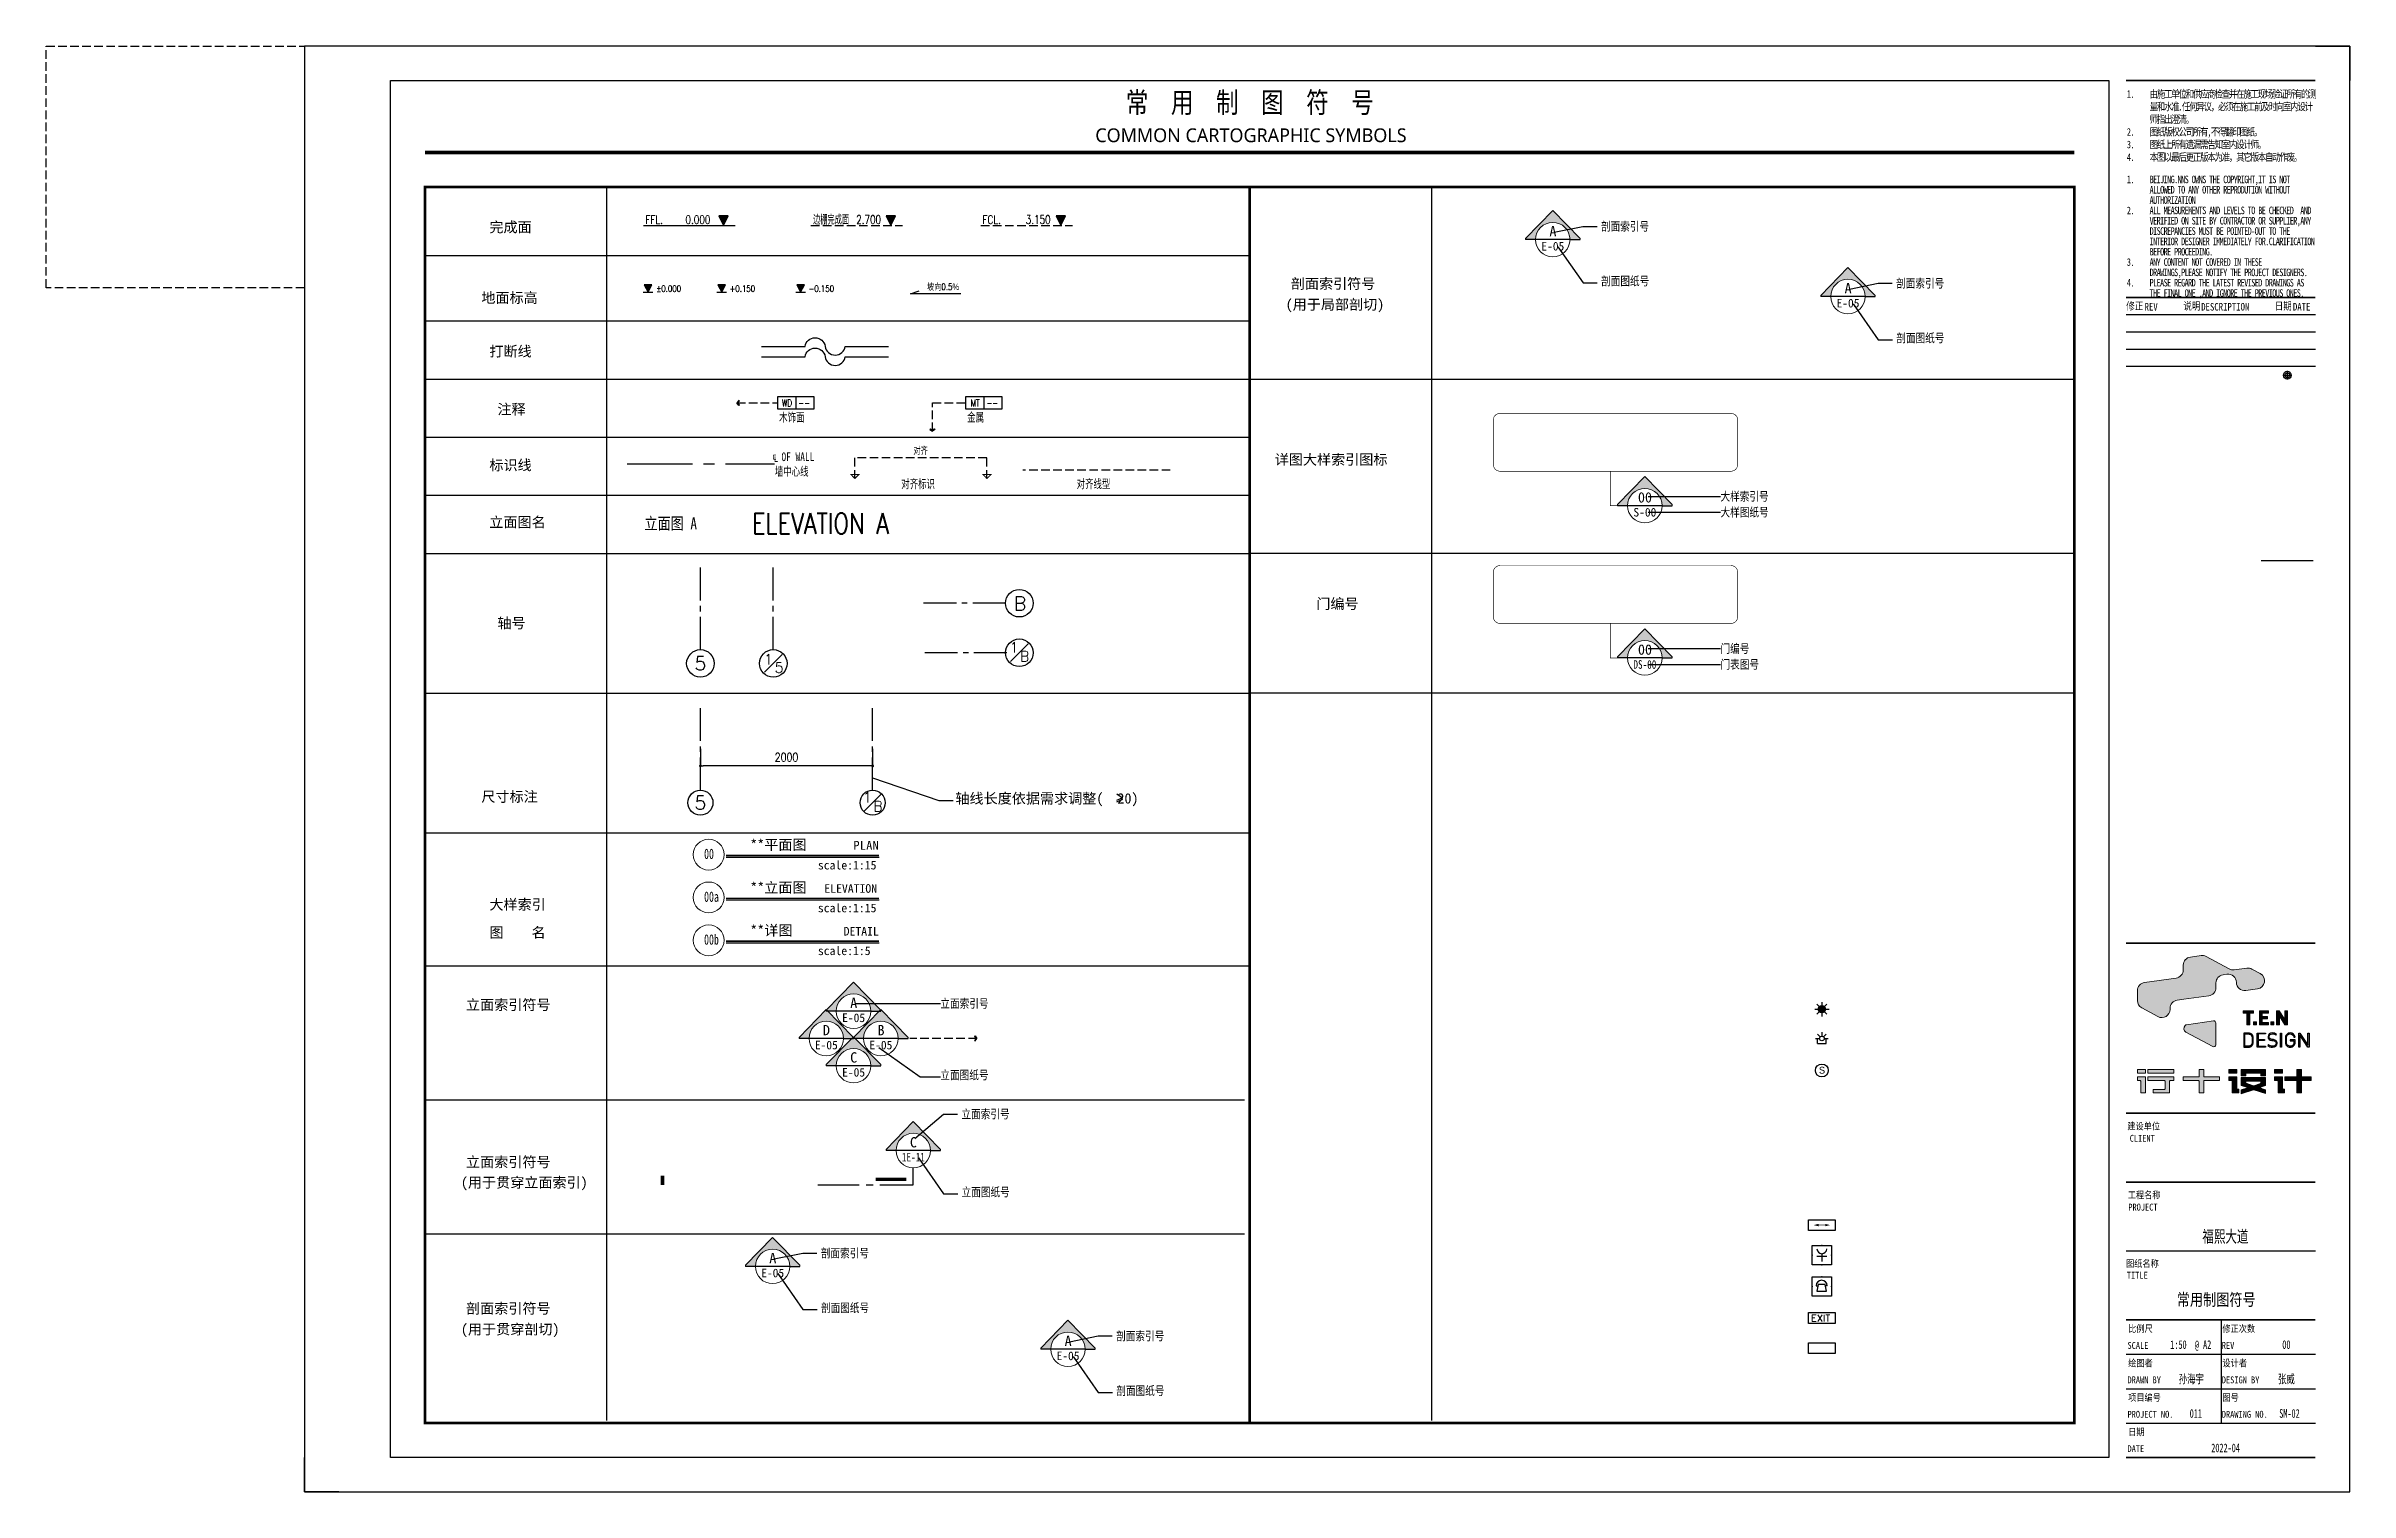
# Paper-space layout '布局' of a CAD drawing. Header units: millimetres. Extents: x -7887 to 894, y 542 to 1297.
# Drawn here: x -1901 to -1232, y 542 to 962 of the extents above; entities that cross this region are included whole.
import ezdxf
from ezdxf.enums import TextEntityAlignment as Align

# ---------------------------------------------------------------- set-up
doc = ezdxf.new("R2010")
doc.units = ezdxf.units.MM
doc.header["$LTSCALE"] = 10
for name, pattern in [('__DASH', [0.35, 0.25, -0.1]), ('ACAD_ISO10W100', [18, 12, -3, 0, -3]), ('CENTER2', [28.575, 19.05, -3.175, 3.175, -3.175]), ('CONTINOUS', [0]), ('DASH', [0.35, 0.25, -0.1]), ('M-CENTER', [1.8, 1.2, -0.2, 0.2, -0.2])]:
    doc.linetypes.add(name, pattern=pattern)
for name, color, linetype in [('008-顶面文字标注', 3, 'Continuous'), ('_U+56FE_U+5C42 1', 7, 'Continuous'), ('AXIS_TEXT', 7, 'Continuous'), ('BJ-材料文字索引', 136, 'DASH'), ('BJ-符号索引', 252, 'Continuous'), ('ch-text-m', 3, 'Continuous'), ('I-TBLK', 7, 'Continuous'), ('ID_Anno_Axes', 3, 'CONTINOUS'), ('ID_Anno_Dims', 3, 'Continuous'), ('ID_Anno_Titl', 1, 'Continuous'), ('ID_Elev_Pen 8', 8, 'Continuous'), ('NW-01-axis(轴线)', 236, 'ACAD_ISO10W100'), ('NW-01-尺寸标注', 252, 'Continuous'), ('NW-02-light(平面灯具)', 12, 'Continuous'), ('NW-02-地面灯具', 1, 'Continuous'), ('NW-消防', 42, 'CONTINOUS'), ('T-TTLB-1', 1, 'Continuous'), ('云线及修改线', 1, 'CONTINOUS'), ('详图', 8, 'Continuous')]:
    doc.layers.add(name, color=color, linetype=linetype)
doc.layers.add('TXT【文字】', color=42, linetype='Continuous', lineweight=0)
doc.layers.add('标注(布局)。', color=126, linetype='Continuous', lineweight=0)
doc.styles.add('AOD-text-B', font='architxt.shx', dxfattribs={"width": 0.65, "bigfont": 'hztxt.shx'})
doc.styles.add('AOD-text-C', font='romans.shx', dxfattribs={"width": 0.8, "bigfont": 'hztxt.shx'})
doc.styles.add('EX-SLB-XT$0$_TEL_DIM', font='BZXW', dxfattribs={"width": 0.8, "height": 3.5, "bigfont": 'BZHZ'})
doc.styles.add('HZ', font='', dxfattribs={"width": 0.8})
doc.styles.add('LIGHT', font='swissel.ttf')
doc.styles.add('LTW-2', font='simplex.shx', dxfattribs={"width": 0.8})
doc.styles.add('NORMAL', font='simplex')
doc.styles.add('NOTES', font='simplex.shx', dxfattribs={"width": 0.8})
doc.styles.add('simplex.shx', font='simplex.shx', dxfattribs={"width": 0.8, "bigfont": 'gbcbig.shx'})
doc.styles.add('STYLUS', font='stylu.ttf')
doc.styles.add('WORD-5', font='', dxfattribs={"width": 0.8})
doc.styles.add('宋体', font='', dxfattribs={"width": 0.8})
doc.styles.add('新宋体', font='', dxfattribs={"width": 0.7})
doc.styles.add('黑体', font='', dxfattribs={"width": 0.8, "height": 3})
doc.styles.get('HZ').set_extended_font_data('SimSun')
doc.styles.get('WORD-5').set_extended_font_data('SimSun')
doc.styles.get('宋体').set_extended_font_data('SimSun')
doc.styles.get('新宋体').set_extended_font_data('NSimSun')
doc.styles.get('黑体').set_extended_font_data('Microsoft YaHei')
doc.linetypes.add('铝质LED灯条', pattern='A,12.7,-5.08,["AL.LED",宋体,S=2.54,R=0,X=-2.54,Y=-1.27],-10', length=27.78)
doc.dimstyles.new('DIM-01', dxfattribs={"dimtxt": 2.5, "dimasz": 1, "dimexe": 2, "dimexo": 2, "dimgap": 0.5, "dimtad": 1, "dimdec": 0, "dimrnd": 5, "dimzin": 12, "dimdsep": 46, "dimtxsty": 'WORD-5', "dimblk": 'ARCHTICK', "dimcen": 0, "dimclrt": 72, "dimadec": 0, "dimazin": 0, "dimtfac": 1, "dimtdec": 0, "dimtix": 1, "dimtmove": 2, "dimatfit": 3, "dimldrblk": 'A', "dimfxl": 5, "dimfxlon": 1, "dimtolj": 1, "dimtzin": 0, "dimarcsym": 1})
doc.dimstyles.new('PS_DIM40', dxfattribs={"dimtxt": 2.5, "dimasz": 0.8, "dimexe": 0, "dimexo": 1, "dimgap": 1, "dimtad": 0, "dimdec": 0, "dimlfac": 40, "dimzin": 12, "dimdsep": 46, "dimtxsty": 'LTW-2', "dimblk": 'DOT', "dimcen": 1, "dimclrd": 8, "dimclre": 8, "dimclrt": 3, "dimadec": 0, "dimazin": 3, "dimtfac": 0.75, "dimtdec": 0, "dimtix": 1, "dimtmove": 2, "dimatfit": 3, "dimldrblk": 'User-R-Angle-1', "dimfxl": 5, "dimfxlon": 1, "dimtvp": 1, "dimtolj": 1, "dimtzin": 0, "dimlwd": -1, "dimlwe": -1, "dimarcsym": 0})

psp = doc.layouts.new('布局')

# ---------------------------------------------------------------- texts
at = {"color": 72, "style": '新宋体', "width": 0.6}
psp.add_text('边棚完成面', height=2.5, dxfattribs=at).set_placement((-1672.654, 911.934), align=Align.MIDDLE_CENTER)
at = {"color": 77, "style": 'HZ', "width": 0.8}
for s, p in [('剖面索引号', (-1449.111, 908.635)), ('剖面图纸号', (-1449.064, 892.75)), ('剖面索引号', (-1363.399, 892.095)), ('剖面图纸号', (-1363.352, 876.21)), ('大样索引号', (-1414.392, 830.191)), ('大样图纸号', (-1414.392, 825.606)), ('门编号', (-1414.392, 785.977)), ('门表图号', (-1414.392, 781.392)), ('立面索引号', (-1640.924, 682.897)), ('立面图纸号', (-1640.924, 662.126)), ('立面索引号', (-1634.808, 650.774)), ('立面图纸号', (-1634.761, 628.136)), ('剖面索引号', (-1675.647, 610.378)), ('剖面图纸号', (-1675.6, 594.493)), ('剖面索引号', (-1589.89, 586.302)), ('剖面图纸号', (-1589.843, 570.417))]:
    psp.add_text(s, height=2.5, dxfattribs=at).set_placement(p)
at = {"color": 40, "style": '宋体', "width": 0.7}
for s, p in [('墙中心线', (-1688.991, 837.46)), ('对齐标识', (-1652.282, 833.825)), ('对齐线型', (-1601.358, 833.825))]:
    psp.add_text(s, height=2.5, dxfattribs=at).set_placement(p)
at = {"color": 72, "insert": (-1644.821, 893.297), "char_height": 1.875, "width": 1965.56069, "attachment_point": 1, "style": 'simplex.shx'}
psp.add_mtext('{\\fSimSun|b0|i0|c134|p54;坡向}0.5{\\fArial|b0|i0|c134|p32;%}', dxfattribs=at)
at = {"color": 40, "insert": (-1689.688, 844.22), "char_height": 2.5, "width": 24.09716, "attachment_point": 1, "style": '宋体'}
psp.add_mtext('{\\fISOCPEUR|b0|i0|c0|p34;℄} OF WALL', dxfattribs=at)
at = {"color": 72, "style": 'simplex.shx', "width": 0.75}
for tag, p, s in [('FFL.', (-1726.542, 910.597), 'FFL'), ('0.000', (-1714.927, 910.597), '0.000'), ('2.700', (-1665.367, 910.623), '0.000'), ('FCL.', (-1628.672, 910.597), 'FCL'), ('3.150', (-1616.123, 910.623), '0.000')]:
    psp.add_attdef(tag, p, s, height=2.5, dxfattribs=at)
at = {"color": 72, "style": 'simplex.shx'}
for tag, text, height, width, p in [('±0.000', '±0.000', 1.875, 0.8, (-1719.786, 891.826)), ('+0.150', '±0.000', 1.875, 0.8, (-1698.419, 891.826)), ('-0.150', '±0.000', 1.875, 0.8, (-1675.487, 891.826)), ('WD', 'PT', 2, 0.75, (-1685.428, 858.578)), ('--', '02', 2, 0.75, (-1680.458, 858.578)), ('MT', 'PT', 2, 0.75, (-1630.818, 858.578)), ('--', '02', 2, 0.75, (-1625.848, 858.578))]:
    psp.add_attdef(tag, text=text, height=height, dxfattribs=dict(at, width=width)).set_placement(p, align=Align.MIDDLE_CENTER)
at = {"color": 40, "style": '宋体', "width": 0.7}
for tag, p, height in [('木饰面', (-1687.737, 853.185), 2.5), ('金属', (-1633.127, 853.185), 2.5), ('对齐', (-1648.756, 843.697), 2.1429)]:
    psp.add_attdef(tag, p, '乳胶漆', height=height, dxfattribs=at)
at = {"layer": '008-顶面文字标注', "color": 2, "style": '宋体', "width": 0.8}
psp.add_text('立面图 A', height=3.5, dxfattribs=at).set_placement((-1719.231, 823.606), align=Align.MIDDLE_CENTER)
psp.add_text('常用制图符号', height=3.5, dxfattribs=at).set_placement((-1281.902, 596.395))
at = {"layer": 'I-TBLK', "style": '新宋体', "width": 0.7}
psp.add_text('SM-02', height=2.5, dxfattribs=at).set_placement((-1249.159, 563.823), align=Align.CENTER)
at = {"layer": 'ID_Anno_Axes', "style": 'LTW-2'}
for tag, p in [('B', (-1617.771, 800.356)), ('5', (-1710.593, 782.949)), ('5', (-1710.593, 742.493))]:
    psp.add_attdef(tag, text='', height=4, dxfattribs=at).set_placement(p, align=Align.MIDDLE_CENTER)
at = {"layer": 'ID_Anno_Axes', "style": 'NORMAL'}
for tag, p in [('1', (-1690.843, 784.154)), ('5', (-1687.768, 781.759)), ('1', (-1619.546, 787.594)), ('B', (-1616.458, 785.022)), ('1', (-1662.138, 744.047)), ('B', (-1659.05, 741.475))]:
    psp.add_attdef(tag, text='', height=3, rotation=0.00001, dxfattribs=at).set_placement(p, align=Align.MIDDLE_CENTER)
at = {"layer": 'ID_Anno_Titl', "style": 'NOTES', "width": 0.8}
psp.add_text('ELEVATION A', height=6, dxfattribs=at).set_placement((-1675.763, 823.606), align=Align.MIDDLE_CENTER)
at = {"layer": 'NW-消防', "style": 'EX-SLB-XT$0$_TEL_DIM', "flags": 1}
psp.add_attdef('A', text='消火拴启泵按钮', height=0.000141, dxfattribs=at).set_placement((-1384.947, 608.251), align=Align.MIDDLE_CENTER)
at = {"layer": 'TXT【文字】', "style": '黑体'}
psp.add_text('COMMON CARTOGRAPHIC SYMBOLS', height=4, dxfattribs=at).set_placement((-1550.732, 936.361), align=Align.MIDDLE_CENTER)
at = {"layer": 'TXT【文字】', "style": '宋体'}
for s, p in [('完成面', (-1771.874, 908.187)), ('地面标高', (-1774.208, 887.663)), ('剖面索引符号', (-1539.152, 891.77)), ('(用于局部剖切)', (-1540.65, 885.707)), ('打断线', (-1771.874, 872.106)), ('注释', (-1769.539, 855.271)), ('详图大样索引图标', (-1543.821, 840.669)), ('标识线', (-1771.874, 839.048)), ('立面图名', (-1771.874, 822.466)), ('轴号', (-1769.539, 793.17)), ('门编号', (-1531.743, 798.794)), ('尺寸标注', (-1774.208, 742.752)), ('轴线长度依据需求调整(  20)', (-1636.548, 742.237)), ('大样索引', (-1771.874, 711.415)), ('图    名', (-1771.874, 703.278)), ('立面索引符号', (-1778.652, 682.289)), ('立面索引符号', (-1778.652, 636.631)), ('(用于贯穿立面索引)', (-1780.15, 630.668)), ('剖面索引符号', (-1778.652, 594.096)), ('(用于贯穿剖切)', (-1780.15, 588.033))]:
    psp.add_text(s, height=3, dxfattribs=at).set_placement(p)
at = {"layer": 'TXT【文字】', "insert": (-1587.074, 948.895), "char_height": 6, "attachment_point": 1, "style": '黑体'}
psp.add_mtext_dynamic_manual_height_columns('{\\T2;常用制图符号}', width=149.07551, gutter_width=1750, heights=[11.222], dxfattribs=at)

# ---------------------------------------------------------------- blocks, each defined once
blk = doc.blocks.new('_Dot')
at = {"color": 2, "linetype": 'ByBlock', "lineweight": -2}
blk.add_line((-0.5, 0), (-1, 0), dxfattribs=at)
at = {"color": 2, "linetype": 'ByBlock', "const_width": 0.5}
blk.add_lwpolyline([(-0.25, 0, 1), (0.25, 0, 1)], format="xyb", close=True, dxfattribs=at)
blk = doc.blocks.new('*D324')
at = {"layer": 'Defpoints', "color": 0, "transparency": 16777216}
for p in [(-1710.59, 762.17), (-1660.58, 762.17), (-1710.59, 753.18)]:
    blk.add_point(p, dxfattribs=at)
at = {"layer": 'ID_Anno_Dims', "color": 8, "transparency": 16777216}
for p, q in [((-1710.59, 758.18), (-1710.59, 753.18)), ((-1660.58, 758.18), (-1660.58, 753.18)), ((-1661.38, 753.18), (-1709.79, 753.18))]:
    blk.add_line(p, q, dxfattribs=at)
at = {"layer": 'ID_Anno_Dims', "color": 8, "transparency": 16777216, "xscale": 0.8, "yscale": 0.8, "zscale": 0.8, "rotation": 180}
blk.add_blockref('_Dot', (-1710.59, 753.18), dxfattribs=at)
at = {"layer": 'ID_Anno_Dims', "color": 8, "transparency": 16777216, "xscale": 0.8, "yscale": 0.8, "zscale": 0.8}
blk.add_blockref('_Dot', (-1660.58, 753.18), dxfattribs=at)
at = {"layer": 'ID_Anno_Dims', "color": 3, "transparency": 16777216, "insert": (-1685.59, 755.68), "char_height": 2.5, "attachment_point": 5, "style": 'LTW-2'}
blk.add_mtext('\\A1;2000', dxfattribs=at)
blk = doc.blocks.new('User-R-Angle-1')
at = {"color": 8}
blk.add_line((-1, 0), (0, 0), dxfattribs=at)
at = {"color": 3}
for q in [(-0.5, 0.5), (-0.5, -0.5)]:
    blk.add_line((0, 0), q, dxfattribs=at)
blk = doc.blocks.new('_ArchTick')
at = {"color": 0, "linetype": 'ByBlock', "const_width": 0.4}
blk.add_lwpolyline([(-0.5, -0.5), (0.5, 0.5)], dxfattribs=at)
blk = doc.blocks.new('A')
for p, q in [((-0.18, 0), (-1.06, 0)), ((-0.72, 0.57), (-0.54, 0.72)), ((-0.72, 0.57), (-0.18, 0)), ((-0.72, -0.57), (-0.18, 0)), ((-0.54, 0.72), (0, 0)), ((-0.54, -0.72), (0, 0)), ((-0.72, -0.57), (-0.54, -0.72))]:
    blk.add_line(p, q)
for points in [[(-0.72, 0.57), (-0.54, 0.72), (-0.18, 0), (0, 0)], [(-0.72, -0.57), (-0.54, -0.72), (-0.18, 0), (0, 0)]]:
    blk.add_solid(points)
blk = doc.blocks.new('*U42')
at = {"layer": '标注(布局)。', "color": 1}
blk.add_ellipse((659.25, 200.33), major_axis=(0, 4.48), ratio=1, start_param=4.712301, end_param=10.995486, dxfattribs=at)
at = {"layer": '详图', "color": 8}
blk.add_line((708.71, 199.52), (664.32, 199.52), dxfattribs=at)
at = {"layer": '详图', "color": 1, "const_width": 0.448}
blk.add_lwpolyline([(664.32, 200.08), (708.71, 200.08)], dxfattribs=at)
at = {"color": 2, "style": '宋体', "width": 0.7}
blk.add_attdef('01', (657.91, 199.05), '', height=3, dxfattribs=at)
at = {"color": 2, "style": '宋体'}
blk.add_attdef('****详图', (671.31, 201.7), '', height=3, dxfattribs=at)
at = {"style": '宋体', "flags": 8}
blk.add_attdef('SCALE:1:15', (690.96, 196.02), '', height=2.5, dxfattribs=at)
at = {"layer": '详图', "color": 7, "insert": (701.29, 204.32), "char_height": 2.6, "attachment_point": 1, "style": 'LIGHT'}
blk.add_mtext_dynamic_manual_height_columns('{\\fSimSun|b0|i0|c0|p2;\\T1.05;PLAN}', width=11.0003, gutter_width=15, heights=[0], dxfattribs=at)
blk = doc.blocks.new('*U43')
at = {"layer": '标注(布局)。', "color": 1}
blk.add_ellipse((659.25, 200.33), major_axis=(0, 4.48), ratio=1, start_param=4.712301, end_param=10.995486, dxfattribs=at)
at = {"layer": '详图', "color": 8}
blk.add_line((708.71, 199.52), (664.32, 199.52), dxfattribs=at)
at = {"layer": '详图', "color": 1, "const_width": 0.448}
blk.add_lwpolyline([(664.32, 200.08), (708.71, 200.08)], dxfattribs=at)
at = {"color": 2, "style": '宋体', "width": 0.7}
blk.add_attdef('01', (657.91, 199.05), '', height=3, dxfattribs=at)
at = {"color": 2, "style": '宋体'}
blk.add_attdef('****详图', (671.31, 201.7), '', height=3, dxfattribs=at)
at = {"style": '宋体', "flags": 8}
blk.add_attdef('SCALE:1:15', (690.96, 196.02), '', height=2.5, dxfattribs=at)
at = {"layer": '详图', "color": 7, "insert": (692.84, 204.18), "char_height": 2.5, "attachment_point": 1, "style": 'LIGHT'}
blk.add_mtext_dynamic_manual_height_columns('{\\fSimSun|b0|i0|c0|p2;ELEVATION}', width=17.0797, gutter_width=15, heights=[0], dxfattribs=at)
blk = doc.blocks.new('*U44')
at = {"layer": '标注(布局)。', "color": 1}
blk.add_ellipse((659.25, 200.33), major_axis=(0, 4.48), ratio=1, start_param=4.712301, end_param=10.995486, dxfattribs=at)
at = {"layer": '详图', "color": 8}
blk.add_line((708.71, 199.52), (664.32, 199.52), dxfattribs=at)
at = {"layer": '详图', "color": 1, "const_width": 0.448}
blk.add_lwpolyline([(664.32, 200.08), (708.71, 200.08)], dxfattribs=at)
at = {"color": 2, "style": '宋体', "width": 0.7}
blk.add_attdef('01', (657.91, 199.05), '', height=3, dxfattribs=at)
at = {"color": 2, "style": '宋体'}
blk.add_attdef('****详图', (671.31, 201.7), '', height=3, dxfattribs=at)
at = {"style": '宋体', "flags": 8}
blk.add_attdef('SCALE:1:15', (690.96, 196.02), '', height=2.5, dxfattribs=at)
at = {"layer": '详图', "color": 7, "style": '宋体'}
blk.add_attdef('DETAIL', (698.45, 201.7), '', height=2.5, dxfattribs=at)
blk = doc.blocks.new('GGGG')
blk.add_hatch(color=251).paths.add_polyline_path([(615.4, 207.1), (615.4, 204), (586.3, 204, 0.414214), (536.2, 254.1, 0.414214), (486.2, 204), (457.1, 204), (457.1, 207.1), (536.2, 288.3)])
at = {"color": 1, "linetype": 'Continuous'}
for p, q in [((486.2, 204), (457.1, 204)), ((586.3, 204), (615.4, 204))]:
    blk.add_line(p, q, dxfattribs=at)
at = {"color": 252}
blk.add_line((586.2, 204), (486.2, 204), dxfattribs=at)
at = {"color": 1, "lineweight": 0}
blk.add_lwpolyline([(615.4, 204), (615.4, 207.1), (536.2, 288.3), (457.1, 207.1), (457.1, 204)], dxfattribs=at)
blk.add_circle((536.2, 204), 50.1, dxfattribs=at)
at = {"color": 1, "style": '宋体'}
blk.add_attdef('A', text='', height=30, dxfattribs=at).set_placement((536.7, 213.2), align=Align.CENTER)
at = {"color": 1, "style": '宋体', "width": 0.414043}
blk.add_attdef('1E-08', text='', height=25, dxfattribs=at).set_placement((503.1, 172.4), (569.7, 172.4), align=Align.FIT)
blk = doc.blocks.new('ewqeqweqweqw')
at = {"layer": 'NW-02-地面灯具', "color": 1}
for p, q in [((0, 30), (60, 30)), ((30, 0), (30, 60))]:
    blk.add_line(p, q, dxfattribs=at)
for radius in [26.5, 16.1]:
    blk.add_circle((30, 30), radius, dxfattribs=at)
blk = doc.blocks.new('*U52')
blk.add_circle((0, 0), 75)
at = {"style": 'STYLUS'}
blk.add_text('S', height=80, dxfattribs=at).set_placement((-34, -37))
at = {"style": 'AOD-text-B', "width": 0.65}
blk.add_attdef('SPEAKER', (-376, -300), '', height=150, dxfattribs=at)
blk = doc.blocks.new('*U57')
at = {"ltscale": 0.1}
blk.add_lwpolyline([(-250, 200), (250, 200), (250, 0), (-250, 0)], close=True, dxfattribs=at)
at = {"ltscale": 0.1, "const_width": 9.38}
blk.add_lwpolyline([(-62, 100), (62, 100)], dxfattribs=at)
for points in [[(-62, 122), (-152, 100), (-62, 77)], [(62, 122), (152, 100), (62, 77)]]:
    blk.add_solid(points)
blk = doc.blocks.new('*U59')
at = {"ltscale": 0.1}
blk.add_lwpolyline([(-250, 200), (250, 200), (250, 0), (-250, 0)], close=True, dxfattribs=at)
at = {"ltscale": 0.1, "style": 'AOD-text-C', "width": 1.1}
blk.add_text('EXIT', height=120, dxfattribs=at).set_placement((-200, 37))
blk = doc.blocks.new('$QC003_0')
blk.add_circle((0, 0), 80)
at = {"style": 'HZ', "flags": 1}
for tag in ['UNIT', 'WHAT', 'SPEC']:
    blk.add_attdef(tag, (0, 0), '', height=0.001, rotation=0, dxfattribs=at)
blk = doc.blocks.new('A$C05B0683F')
for p, q in [((-72, 59), (-27, 59)), ((-51, 110), (-19, 78)), ((-50, 0), (-50, 59)), ((-50, 59), (-27, 59)), ((-50, 0), (50, 0)), ((0, 131), (0, 86)), ((51, 110), (19, 78)), ((27, 59), (72, 59)), ((27, 59), (50, 59)), ((50, 0), (50, 59))]:
    blk.add_line(p, q)
at = {"xscale": 0.3374999999650754, "yscale": 0.3374999999650754, "zscale": 0.3374999999650754}
blk.add_blockref('$QC003_0', (0, 59), dxfattribs=at)
blk = doc.blocks.new('A$C5A082110')
h = blk.add_hatch(color=8)
h.dxf.hatch_style = 1
edge = h.paths.add_edge_path()
edge.add_arc((0, 0), 37.5, 0, 360)
for p, q in [((-83, 0), (-42, 0)), ((-83, 0), (-42, 0)), ((-58, 58), (-30, 30)), ((-58, 58), (-30, 30)), ((0, 83), (0, 42)), ((0, 83), (0, 42)), ((58, 58), (30, 30)), ((58, 58), (30, 30)), ((42, 0), (83, 0)), ((42, 0), (83, 0)), ((-30, -30), (-58, -58)), ((-30, -30), (-58, -58)), ((0, -42), (0, -83)), ((0, -42), (0, -83)), ((30, -30), (58, -58)), ((30, -30), (58, -58))]:
    blk.add_line(p, q)
blk.add_circle((0, 0), 42.5)
blk.add_circle((0, 0), 42.5)
at = {"color": 8}
blk.add_circle((0, 0), 37.5, dxfattribs=at)
blk = doc.blocks.new('11111')
at = {"layer": '_U+56FE_U+5C42 1'}
h = blk.add_hatch(color=8, dxfattribs=at)
h.dxf.hatch_style = 2
edge = h.paths.add_edge_path()
edge.add_spline(control_points=[(3733.06, 5873.06), (3733.06, 5873.06), (3733.06, 5873.06), (3733.06, 5873.06), (3733.06, 5873.06), (3740.35, 5874.08), (3740.35, 5874.08), (3741.53, 5874.25), (3742.41, 5875.26), (3742.41, 5876.46), (3742.41, 5876.46), (3742.41, 5877.41), (3742.41, 5877.41), (3742.41, 5877.41), (3742.42, 5877.82), (3742.42, 5877.82), (3742.42, 5879.02), (3743.3, 5880.03), (3744.48, 5880.19), (3744.48, 5880.19), (3745.61, 5880.35), (3745.61, 5880.35), (3747.05, 5880.56), (3748.34, 5879.43), (3748.34, 5877.97), (3748.34, 5877.97), (3748.34, 5877.97), (3748.34, 5877.97), (3748.34, 5876.51), (3749.63, 5875.39), (3751.07, 5875.59), (3751.07, 5875.59), (3754.45, 5876.07), (3754.45, 5876.07), (3756.74, 5876.39), (3757.29, 5879.44), (3755.26, 5880.55), (3755.26, 5880.55), (3752.86, 5881.86), (3752.86, 5881.86), (3752.41, 5882.1), (3751.89, 5882.2), (3751.38, 5882.12), (3751.38, 5882.12), (3747.72, 5881.61), (3747.72, 5881.61), (3747.21, 5881.54), (3746.7, 5881.63), (3746.24, 5881.88), (3746.24, 5881.88), (3739.56, 5885.52), (3739.56, 5885.52), (3739.11, 5885.76), (3738.59, 5885.86), (3738.08, 5885.78), (3738.08, 5885.78), (3735, 5885.35), (3735, 5885.35), (3733.82, 5885.19), (3732.94, 5884.18), (3732.93, 5882.98), (3732.93, 5882.98), (3732.93, 5881.61), (3732.93, 5881.61), (3732.93, 5880.42), (3732.05, 5879.41), (3730.86, 5879.24), (3730.86, 5879.24), (3721.68, 5877.95), (3721.68, 5877.95), (3720.5, 5877.78), (3719.62, 5876.77), (3719.61, 5875.58), (3719.61, 5875.58), (3719.61, 5872.7), (3719.61, 5872.7), (3719.61, 5871.81), (3720.09, 5871), (3720.86, 5870.58), (3720.86, 5870.58), (3725.55, 5868.03), (3725.55, 5868.03), (3727.15, 5867.16), (3729.09, 5868.32), (3729.1, 5870.14), (3729.1, 5870.14), (3729.1, 5870.42), (3729.1, 5870.42), (3729.1, 5871.62), (3729.98, 5872.63), (3731.16, 5872.79), (3731.16, 5872.79), (3733.06, 5873.06), (3733.06, 5873.06)], knot_values=[0, 0, 0, 0, 1, 1, 1, 2, 2, 2, 3, 3, 3, 4, 4, 4, 5, 5, 5, 6, 6, 6, 7, 7, 7, 8, 8, 8, 9, 9, 9, 10, 10, 10, 11, 11, 11, 12, 12, 12, 13, 13, 13, 14, 14, 14, 15, 15, 15, 16, 16, 16, 17, 17, 17, 18, 18, 18, 19, 19, 19, 20, 20, 20, 21, 21, 21, 22, 22, 22, 23, 23, 23, 24, 24, 24, 25, 25, 25, 26, 26, 26, 27, 27, 27, 28, 28, 28, 29, 29, 29, 30, 30, 30, 31, 31, 31, 31], degree=3, periodic=0)
h = blk.add_hatch(color=8, dxfattribs=at)
h.dxf.hatch_style = 2
h.paths.add_polyline_path([(3752.22, 5869.04), (3752.22, 5865.65), (3751.42, 5865.65), (3751.42, 5869.04), (3750.34, 5869.04), (3750.34, 5869.75), (3753.29, 5869.75), (3753.29, 5869.04)])
h = blk.add_hatch(color=8, dxfattribs=at)
h.dxf.hatch_style = 2
h.paths.add_polyline_path([(3755.02, 5865.65), (3755.02, 5869.75), (3757.72, 5869.75), (3757.72, 5869.04), (3755.82, 5869.04), (3755.82, 5868.07), (3757.43, 5868.07), (3757.43, 5867.36), (3755.82, 5867.36), (3755.82, 5866.36), (3757.72, 5866.36), (3757.72, 5865.65)])
h = blk.add_hatch(color=8, dxfattribs=at)
h.dxf.hatch_style = 2
h.paths.add_polyline_path([(3762.46, 5865.65), (3760.84, 5868.17), (3760.84, 5865.65), (3760.04, 5865.65), (3760.04, 5869.75), (3760.75, 5869.75), (3762.38, 5867.24), (3762.38, 5869.75), (3763.18, 5869.75), (3763.18, 5865.65)])
h = blk.add_hatch(color=251, dxfattribs=at)
h.dxf.hatch_style = 2
edge = h.paths.add_edge_path()
edge.add_spline(control_points=[(3741.69, 5866.79), (3741.69, 5866.79), (3733.86, 5865.69), (3733.86, 5865.69), (3733.72, 5865.67), (3733.59, 5865.6), (3733.49, 5865.5), (3732.82, 5864.83), (3733.04, 5863.91), (3733.68, 5863.56), (3733.68, 5863.56), (3741.47, 5859.32), (3741.47, 5859.32), (3741.87, 5859.11), (3742.36, 5859.39), (3742.36, 5859.85), (3742.36, 5859.85), (3742.37, 5866.19), (3742.37, 5866.19), (3742.37, 5866.56), (3742.05, 5866.84), (3741.69, 5866.79)], knot_values=[0, 0, 0, 0, 1, 1, 1, 2, 2, 2, 3, 3, 3, 4, 4, 4, 5, 5, 5, 6, 6, 6, 7, 7, 7, 7], degree=3, periodic=0)
h = blk.add_hatch(color=8, dxfattribs=at)
h.dxf.hatch_style = 2
h.paths.add_polyline_path([(3753.34, 5865.65), (3753.34, 5866.5), (3754.2, 5866.5), (3754.2, 5865.65)])
h = blk.add_hatch(color=8, dxfattribs=at)
h.dxf.hatch_style = 2
h.paths.add_polyline_path([(3769.14, 5859.18), (3766.79, 5862.73), (3766.79, 5859.18), (3766.48, 5859.18), (3766.48, 5863.26), (3766.79, 5863.26), (3769.14, 5859.72), (3769.14, 5863.26), (3769.45, 5863.26), (3769.45, 5859.18)])
edge = h.paths.add_edge_path()
edge.add_spline(control_points=[(3765.05, 5859.61), (3764.78, 5859.32), (3764.39, 5859.14), (3763.98, 5859.14), (3763.6, 5859.14), (3763.23, 5859.29), (3762.96, 5859.56), (3762.59, 5859.94), (3762.58, 5860.3), (3762.58, 5861.22), (3762.58, 5862.15), (3762.59, 5862.51), (3762.96, 5862.88), (3763.23, 5863.15), (3763.6, 5863.3), (3763.98, 5863.3), (3764.7, 5863.3), (3765.25, 5862.83), (3765.38, 5862.1), (3765.38, 5862.1), (3765.07, 5862.1), (3765.07, 5862.1), (3764.95, 5862.67), (3764.53, 5863.02), (3763.98, 5863.02), (3763.69, 5863.02), (3763.41, 5862.91), (3763.21, 5862.71), (3762.91, 5862.41), (3762.89, 5862.1), (3762.89, 5861.22), (3762.89, 5860.34), (3762.91, 5860.03), (3763.21, 5859.74), (3763.41, 5859.53), (3763.69, 5859.42), (3763.98, 5859.42), (3764.3, 5859.42), (3764.62, 5859.56), (3764.83, 5859.82), (3765.01, 5860.03), (3765.08, 5860.27), (3765.08, 5860.62), (3765.08, 5860.62), (3765.08, 5860.99), (3765.08, 5860.99), (3765.08, 5860.99), (3763.98, 5860.99), (3763.98, 5860.99), (3763.98, 5860.99), (3763.98, 5861.27), (3763.98, 5861.27), (3763.98, 5861.27), (3765.39, 5861.27), (3765.39, 5861.27), (3765.39, 5861.27), (3765.39, 5860.6), (3765.39, 5860.6), (3765.39, 5860.18), (3765.3, 5859.87), (3765.05, 5859.61)], knot_values=[0, 0, 0, 0, 1, 1, 1, 2, 2, 2, 3, 3, 3, 4, 4, 4, 5, 5, 5, 6, 6, 6, 7, 7, 7, 8, 8, 8, 9, 9, 9, 10, 10, 10, 11, 11, 11, 12, 12, 12, 13, 13, 13, 14, 14, 14, 15, 15, 15, 16, 16, 16, 17, 17, 17, 18, 18, 18, 19, 19, 19, 20, 20, 20, 20], degree=3, periodic=0)
h.paths.add_polyline_path([(3761.17, 5859.18), (3761.17, 5863.26), (3761.48, 5863.26), (3761.48, 5859.18)])
edge = h.paths.add_edge_path()
edge.add_spline(control_points=[(3758.82, 5859.14), (3758.22, 5859.14), (3757.84, 5859.31), (3757.46, 5859.68), (3757.46, 5859.68), (3757.68, 5859.9), (3757.68, 5859.9), (3758.05, 5859.53), (3758.35, 5859.42), (3758.84, 5859.42), (3759.48, 5859.42), (3759.89, 5859.73), (3759.89, 5860.26), (3759.89, 5860.5), (3759.82, 5860.7), (3759.67, 5860.84), (3759.52, 5860.96), (3759.41, 5861), (3759.08, 5861.05), (3759.08, 5861.05), (3758.6, 5861.13), (3758.6, 5861.13), (3758.29, 5861.18), (3758.04, 5861.28), (3757.87, 5861.43), (3757.65, 5861.61), (3757.55, 5861.86), (3757.55, 5862.18), (3757.55, 5862.86), (3758.04, 5863.3), (3758.82, 5863.3), (3759.32, 5863.3), (3759.65, 5863.16), (3760, 5862.86), (3760, 5862.86), (3759.79, 5862.66), (3759.79, 5862.66), (3759.54, 5862.88), (3759.29, 5863.03), (3758.8, 5863.03), (3758.21, 5863.03), (3757.86, 5862.71), (3757.86, 5862.19), (3757.86, 5861.96), (3757.92, 5861.78), (3758.07, 5861.66), (3758.21, 5861.54), (3758.45, 5861.44), (3758.68, 5861.4), (3758.68, 5861.4), (3759.12, 5861.34), (3759.12, 5861.34), (3759.5, 5861.28), (3759.67, 5861.21), (3759.85, 5861.07), (3760.07, 5860.88), (3760.2, 5860.6), (3760.2, 5860.27), (3760.2, 5859.59), (3759.67, 5859.14), (3758.82, 5859.14)], knot_values=[0, 0, 0, 0, 1, 1, 1, 2, 2, 2, 3, 3, 3, 4, 4, 4, 5, 5, 5, 6, 6, 6, 7, 7, 7, 8, 8, 8, 9, 9, 9, 10, 10, 10, 11, 11, 11, 12, 12, 12, 13, 13, 13, 14, 14, 14, 15, 15, 15, 16, 16, 16, 17, 17, 17, 18, 18, 18, 19, 19, 19, 20, 20, 20, 20], degree=3, periodic=0)
h.paths.add_polyline_path([(3754.37, 5859.18), (3754.37, 5863.26), (3756.85, 5863.26), (3756.85, 5862.99), (3754.68, 5862.99), (3754.68, 5861.38), (3756.53, 5861.38), (3756.53, 5861.1), (3754.68, 5861.1), (3754.68, 5859.45), (3756.85, 5859.45), (3756.85, 5859.18)])
h = blk.add_hatch(color=8, dxfattribs=at)
h.dxf.hatch_style = 2
h.paths.add_polyline_path([(3758.36, 5865.65), (3758.36, 5866.5), (3759.22, 5866.5), (3759.22, 5865.65)])
h = blk.add_hatch(color=8, dxfattribs=at)
h.paths.add_polyline_path([(3730.22, 5852.64), (3730.22, 5851.58), (3722.61, 5851.58), (3722.61, 5852.64)])
h.paths.add_polyline_path([(3721.92, 5852.64), (3721.92, 5851.58), (3719.61, 5851.58), (3719.61, 5852.64)])
edge = h.paths.add_edge_path()
edge.add_spline(control_points=[(3721.92, 5850.53), (3721.92, 5850.53), (3721.92, 5850.51), (3721.92, 5850.51), (3721.92, 5850.51), (3721.92, 5845.9), (3721.92, 5845.9), (3721.92, 5845.9), (3720.59, 5845.9), (3720.59, 5845.9), (3720.59, 5845.9), (3720.59, 5849.32), (3720.59, 5849.32), (3720.59, 5849.4), (3720.52, 5849.46), (3720.45, 5849.46), (3720.45, 5849.46), (3719.61, 5849.46), (3719.61, 5849.46), (3719.61, 5849.46), (3719.61, 5850.53), (3719.61, 5850.53), (3719.61, 5850.53), (3721.92, 5850.53), (3721.92, 5850.53)], knot_values=[0, 0, 0, 0, 1, 1, 1, 2, 2, 2, 3, 3, 3, 4, 4, 4, 5, 5, 5, 6, 6, 6, 7, 7, 7, 8, 8, 8, 8], degree=3, periodic=0)
edge = h.paths.add_edge_path()
edge.add_spline(control_points=[(3730.22, 5850.51), (3730.22, 5850.51), (3730.22, 5849.44), (3730.22, 5849.44), (3730.22, 5849.44), (3729.11, 5849.44), (3729.11, 5849.44), (3729.04, 5849.44), (3728.97, 5849.38), (3728.97, 5849.3), (3728.97, 5849.3), (3728.97, 5845.91), (3728.97, 5845.91), (3728.97, 5845.91), (3724.21, 5845.9), (3724.21, 5845.9), (3724.21, 5845.9), (3724.21, 5846.88), (3724.21, 5846.88), (3724.21, 5846.88), (3727.5, 5846.88), (3727.5, 5846.88), (3727.58, 5846.88), (3727.64, 5846.95), (3727.64, 5847.02), (3727.64, 5847.02), (3727.64, 5849.3), (3727.64, 5849.3), (3727.64, 5849.38), (3727.58, 5849.44), (3727.5, 5849.44), (3727.5, 5849.44), (3722.61, 5849.44), (3722.61, 5849.44), (3722.61, 5849.44), (3722.61, 5850.51), (3722.61, 5850.51), (3722.61, 5850.51), (3730.22, 5850.51), (3730.22, 5850.51)], knot_values=[0, 0, 0, 0, 1, 1, 1, 2, 2, 2, 3, 3, 3, 4, 4, 4, 5, 5, 5, 6, 6, 6, 7, 7, 7, 8, 8, 8, 9, 9, 9, 10, 10, 10, 11, 11, 11, 12, 12, 12, 13, 13, 13, 13], degree=3, periodic=0)
h = blk.add_hatch(color=8, dxfattribs=at)
edge = h.paths.add_edge_path()
edge.add_spline(control_points=[(3738.86, 5852.64), (3738.86, 5852.64), (3738.86, 5850.67), (3738.86, 5850.67), (3738.86, 5850.59), (3738.93, 5850.52), (3739.02, 5850.52), (3739.02, 5850.52), (3743.49, 5850.52), (3743.49, 5850.52), (3743.49, 5850.52), (3743.49, 5849.45), (3743.49, 5849.45), (3743.49, 5849.45), (3739.02, 5849.45), (3739.02, 5849.45), (3738.93, 5849.45), (3738.86, 5849.38), (3738.86, 5849.3), (3738.86, 5849.3), (3738.86, 5845.9), (3738.86, 5845.9), (3738.86, 5845.9), (3737.53, 5845.9), (3737.53, 5845.9), (3737.53, 5845.9), (3737.53, 5849.3), (3737.53, 5849.3), (3737.53, 5849.38), (3737.46, 5849.45), (3737.37, 5849.45), (3737.37, 5849.45), (3732.9, 5849.45), (3732.9, 5849.45), (3732.9, 5849.45), (3732.9, 5850.52), (3732.9, 5850.52), (3732.9, 5850.52), (3737.37, 5850.52), (3737.37, 5850.52), (3737.46, 5850.52), (3737.53, 5850.59), (3737.53, 5850.67), (3737.53, 5850.67), (3737.53, 5852.64), (3737.53, 5852.64), (3737.53, 5852.64), (3738.86, 5852.64), (3738.86, 5852.64)], knot_values=[0, 0, 0, 0, 1, 1, 1, 2, 2, 2, 3, 3, 3, 4, 4, 4, 5, 5, 5, 6, 6, 6, 7, 7, 7, 8, 8, 8, 9, 9, 9, 10, 10, 10, 11, 11, 11, 12, 12, 12, 13, 13, 13, 14, 14, 14, 15, 15, 15, 16, 16, 16, 16], degree=3, periodic=0)
for points in [[(3748.48, 5852.64), (3746.17, 5852.64), (3746.17, 5851.58), (3748.48, 5851.58)], [(3761.77, 5852.64), (3759.46, 5852.64), (3759.46, 5851.58), (3761.77, 5851.58)]]:
    blk.add_hatch(color=8, dxfattribs=at).paths.add_polyline_path(points)
h = blk.add_hatch(color=8, dxfattribs=at)
edge = h.paths.add_edge_path()
edge.add_spline(control_points=[(3748.48, 5847.11), (3748.48, 5847.11), (3748.48, 5850.51), (3748.48, 5850.51), (3748.48, 5850.51), (3748.48, 5850.53), (3748.48, 5850.53), (3748.48, 5850.53), (3746.17, 5850.53), (3746.17, 5850.53), (3746.17, 5850.53), (3746.17, 5849.46), (3746.17, 5849.46), (3746.17, 5849.46), (3747.01, 5849.46), (3747.01, 5849.46), (3747.09, 5849.46), (3747.15, 5849.4), (3747.15, 5849.32), (3747.15, 5849.32), (3747.15, 5845.9), (3747.15, 5845.9), (3747.15, 5845.9), (3747.16, 5845.9), (3747.16, 5845.9), (3747.16, 5845.9), (3748.48, 5845.9), (3748.48, 5845.9), (3748.48, 5845.9), (3749.05, 5845.9), (3749.05, 5845.9), (3749.05, 5845.9), (3749.05, 5846.97), (3749.05, 5846.97), (3749.05, 5846.97), (3748.62, 5846.97), (3748.62, 5846.97), (3748.54, 5846.97), (3748.48, 5847.03), (3748.48, 5847.11)], knot_values=[0, 0, 0, 0, 1, 1, 1, 2, 2, 2, 3, 3, 3, 4, 4, 4, 5, 5, 5, 6, 6, 6, 7, 7, 7, 8, 8, 8, 9, 9, 9, 10, 10, 10, 11, 11, 11, 12, 12, 12, 13, 13, 13, 13], degree=3, periodic=0)
h = blk.add_hatch(color=8, dxfattribs=at)
edge = h.paths.add_edge_path()
edge.add_spline(control_points=[(3749.75, 5852.64), (3749.75, 5852.64), (3749.75, 5852.64), (3749.75, 5852.64), (3749.75, 5852.64), (3749.75, 5852.64), (3749.75, 5852.64), (3749.75, 5852.64), (3749.75, 5852.64), (3749.75, 5852.64), (3749.75, 5852.64), (3749.75, 5850.8), (3749.75, 5850.8), (3749.75, 5850.8), (3749.75, 5850.79), (3749.75, 5850.79), (3749.75, 5850.79), (3751.07, 5850.79), (3751.07, 5850.79), (3751.07, 5850.79), (3751.07, 5851.44), (3751.07, 5851.44), (3751.07, 5851.51), (3751.14, 5851.58), (3751.22, 5851.58), (3751.22, 5851.58), (3755.32, 5851.58), (3755.32, 5851.58), (3755.4, 5851.58), (3755.46, 5851.51), (3755.46, 5851.44), (3755.46, 5851.44), (3755.46, 5850.79), (3755.46, 5850.79), (3755.46, 5850.79), (3756.78, 5850.79), (3756.78, 5850.79), (3756.78, 5850.79), (3756.78, 5850.8), (3756.78, 5850.8), (3756.78, 5850.8), (3756.78, 5851.58), (3756.78, 5851.58), (3756.78, 5851.58), (3756.78, 5852.64), (3756.78, 5852.64), (3756.78, 5852.64), (3756.78, 5852.64), (3756.78, 5852.64), (3756.78, 5852.64), (3756.78, 5852.64), (3756.78, 5852.64), (3756.78, 5852.64), (3749.75, 5852.64), (3749.75, 5852.64)], knot_values=[0, 0, 0, 0, 1, 1, 1, 2, 2, 2, 3, 3, 3, 4, 4, 4, 5, 5, 5, 6, 6, 6, 7, 7, 7, 8, 8, 8, 9, 9, 9, 10, 10, 10, 11, 11, 11, 12, 12, 12, 13, 13, 13, 14, 14, 14, 15, 15, 15, 16, 16, 16, 17, 17, 17, 18, 18, 18, 18], degree=3, periodic=0)
h = blk.add_hatch(color=8, dxfattribs=at)
edge = h.paths.add_edge_path()
edge.add_spline(control_points=[(3749.75, 5850.35), (3749.75, 5850.35), (3749.75, 5850.35), (3749.75, 5850.35), (3749.75, 5850.35), (3749.75, 5848.23), (3749.75, 5848.23), (3749.75, 5848.23), (3749.75, 5848.23), (3749.75, 5848.23), (3749.75, 5848.23), (3749.75, 5848.04), (3749.75, 5848.04), (3749.75, 5848.04), (3751.59, 5847.43), (3751.59, 5847.43), (3751.63, 5847.41), (3751.63, 5847.36), (3751.59, 5847.35), (3751.59, 5847.35), (3749.75, 5846.73), (3749.75, 5846.73), (3749.75, 5846.73), (3749.75, 5845.61), (3749.75, 5845.61), (3749.75, 5845.61), (3753.32, 5846.81), (3753.32, 5846.81), (3753.35, 5846.82), (3753.38, 5846.82), (3753.41, 5846.81), (3753.41, 5846.81), (3756.78, 5845.68), (3756.78, 5845.68), (3756.78, 5845.68), (3756.78, 5846.8), (3756.78, 5846.8), (3756.78, 5846.8), (3755.15, 5847.35), (3755.15, 5847.35), (3755.11, 5847.36), (3755.11, 5847.41), (3755.15, 5847.43), (3755.15, 5847.43), (3756.78, 5847.98), (3756.78, 5847.98), (3756.78, 5847.98), (3756.78, 5848.23), (3756.78, 5848.23), (3756.78, 5848.23), (3756.78, 5850.35), (3756.78, 5850.35), (3756.78, 5850.35), (3756.78, 5850.35), (3756.78, 5850.35), (3756.78, 5850.35), (3749.75, 5850.35), (3749.75, 5850.35)], knot_values=[0, 0, 0, 0, 1, 1, 1, 2, 2, 2, 3, 3, 3, 4, 4, 4, 5, 5, 5, 6, 6, 6, 7, 7, 7, 8, 8, 8, 9, 9, 9, 10, 10, 10, 11, 11, 11, 12, 12, 12, 13, 13, 13, 14, 14, 14, 15, 15, 15, 16, 16, 16, 17, 17, 17, 18, 18, 18, 19, 19, 19, 19], degree=3, periodic=0)
edge = h.paths.add_edge_path()
edge.add_spline(control_points=[(3755.46, 5848.75), (3755.46, 5848.69), (3755.42, 5848.63), (3755.36, 5848.61), (3755.36, 5848.61), (3753.41, 5847.96), (3753.41, 5847.96), (3753.38, 5847.95), (3753.35, 5847.95), (3753.32, 5847.96), (3753.32, 5847.96), (3751.17, 5848.68), (3751.17, 5848.68), (3751.11, 5848.7), (3751.07, 5848.75), (3751.07, 5848.82), (3751.07, 5848.82), (3751.07, 5849.14), (3751.07, 5849.14), (3751.07, 5849.22), (3751.14, 5849.28), (3751.22, 5849.28), (3751.22, 5849.28), (3755.32, 5849.28), (3755.32, 5849.28), (3755.4, 5849.28), (3755.46, 5849.22), (3755.46, 5849.14), (3755.46, 5849.14), (3755.46, 5848.75), (3755.46, 5848.75)], knot_values=[0, 0, 0, 0, 1, 1, 1, 2, 2, 2, 3, 3, 3, 4, 4, 4, 5, 5, 5, 6, 6, 6, 7, 7, 7, 8, 8, 8, 9, 9, 9, 10, 10, 10, 10], degree=3, periodic=0)
h = blk.add_hatch(color=8, dxfattribs=at)
edge = h.paths.add_edge_path()
edge.add_spline(control_points=[(3761.77, 5847.11), (3761.77, 5847.11), (3761.77, 5850.51), (3761.77, 5850.51), (3761.77, 5850.51), (3761.77, 5850.53), (3761.77, 5850.53), (3761.77, 5850.53), (3759.46, 5850.53), (3759.46, 5850.53), (3759.46, 5850.53), (3759.46, 5849.46), (3759.46, 5849.46), (3759.46, 5849.46), (3760.3, 5849.46), (3760.3, 5849.46), (3760.38, 5849.46), (3760.44, 5849.4), (3760.44, 5849.32), (3760.44, 5849.32), (3760.44, 5845.9), (3760.44, 5845.9), (3760.44, 5845.9), (3760.45, 5845.9), (3760.45, 5845.9), (3760.45, 5845.9), (3761.77, 5845.9), (3761.77, 5845.9), (3761.77, 5845.9), (3762.34, 5845.9), (3762.34, 5845.9), (3762.34, 5845.9), (3762.34, 5846.97), (3762.34, 5846.97), (3762.34, 5846.97), (3761.91, 5846.97), (3761.91, 5846.97), (3761.84, 5846.97), (3761.77, 5847.03), (3761.77, 5847.11)], knot_values=[0, 0, 0, 0, 1, 1, 1, 2, 2, 2, 3, 3, 3, 4, 4, 4, 5, 5, 5, 6, 6, 6, 7, 7, 7, 8, 8, 8, 9, 9, 9, 10, 10, 10, 11, 11, 11, 12, 12, 12, 13, 13, 13, 13], degree=3, periodic=0)
h = blk.add_hatch(color=8, dxfattribs=at)
edge = h.paths.add_edge_path()
edge.add_spline(control_points=[(3767.4, 5850.52), (3767.32, 5850.52), (3767.26, 5850.58), (3767.26, 5850.66), (3767.26, 5850.66), (3767.26, 5852.64), (3767.26, 5852.64), (3767.26, 5852.64), (3765.92, 5852.64), (3765.92, 5852.64), (3765.92, 5852.64), (3765.92, 5850.66), (3765.92, 5850.66), (3765.92, 5850.58), (3765.86, 5850.52), (3765.78, 5850.52), (3765.78, 5850.52), (3762.45, 5850.52), (3762.45, 5850.52), (3762.45, 5850.52), (3762.45, 5849.45), (3762.45, 5849.45), (3762.45, 5849.45), (3765.78, 5849.45), (3765.78, 5849.45), (3765.86, 5849.45), (3765.92, 5849.39), (3765.92, 5849.31), (3765.92, 5849.31), (3765.92, 5845.9), (3765.92, 5845.9), (3765.92, 5845.9), (3767.26, 5845.9), (3767.26, 5845.9), (3767.26, 5845.9), (3767.26, 5849.31), (3767.26, 5849.31), (3767.26, 5849.39), (3767.32, 5849.45), (3767.4, 5849.45), (3767.4, 5849.45), (3770.06, 5849.45), (3770.06, 5849.45), (3770.06, 5849.45), (3770.06, 5850.52), (3770.06, 5850.52), (3770.06, 5850.52), (3767.4, 5850.52), (3767.4, 5850.52)], knot_values=[0, 0, 0, 0, 1, 1, 1, 2, 2, 2, 3, 3, 3, 4, 4, 4, 5, 5, 5, 6, 6, 6, 7, 7, 7, 8, 8, 8, 9, 9, 9, 10, 10, 10, 11, 11, 11, 12, 12, 12, 13, 13, 13, 14, 14, 14, 15, 15, 15, 16, 16, 16, 16], degree=3, periodic=0)
at = {"layer": 'NW-01-尺寸标注'}
h = blk.add_hatch(color=8, dxfattribs=at)
h.dxf.hatch_style = 1
edge = h.paths.add_edge_path()
edge.add_spline(control_points=[(3752.88, 5859.55), (3753.29, 5859.96), (3753.27, 5860.73), (3753.27, 5861.28), (3753.27, 5861.83), (3753.29, 5862.48), (3752.88, 5862.89)], knot_values=[5, 5, 5, 5, 6, 6, 6, 7, 7, 7, 7], degree=3, periodic=0)
edge.add_spline(control_points=[(3752.88, 5862.89), (3752.64, 5863.13), (3752.28, 5863.26), (3751.86, 5863.26)], knot_values=[4, 4, 4, 4, 5, 5, 5, 5], degree=3, periodic=0)
edge.add_spline(control_points=[(3751.86, 5863.26), (3751.86, 5863.26), (3750.48, 5863.26), (3750.48, 5863.26), (3750.48, 5863.26), (3750.48, 5862.24), (3750.48, 5861.22)], knot_values=[2.5, 2.5, 2.5, 2.5, 3.5, 3.5, 3.5, 4, 4, 4, 4], degree=3, periodic=0)
edge.add_spline(control_points=[(3750.48, 5861.22), (3750.48, 5860.2), (3750.48, 5859.18), (3750.48, 5859.18), (3750.48, 5859.18), (3750.83, 5859.18), (3751.17, 5859.18)], knot_values=[1.5, 1.5, 1.5, 1.5, 2, 2, 2, 2.5, 2.5, 2.5, 2.5], degree=3, periodic=0)
edge.add_spline(control_points=[(3751.17, 5859.18), (3751.51, 5859.18), (3751.86, 5859.18), (3751.86, 5859.18), (3752.28, 5859.18), (3752.64, 5859.31), (3752.88, 5859.55)], knot_values=[0, 0, 0, 0, 0.5, 0.5, 0.5, 1.5, 1.5, 1.5, 1.5], degree=3, periodic=0)
edge = h.paths.add_edge_path(flags=16)
edge.add_spline(control_points=[(3752.66, 5862.67), (3752.99, 5862.34), (3752.96, 5861.73), (3752.96, 5861.28), (3752.96, 5860.83), (3752.99, 5860.1), (3752.66, 5859.77)], knot_values=[5, 5, 5, 5, 6, 6, 6, 7, 7, 7, 7], degree=3, periodic=0)
edge.add_spline(control_points=[(3752.66, 5859.77), (3752.42, 5859.53), (3752.11, 5859.45), (3751.78, 5859.45)], knot_values=[4, 4, 4, 4, 5, 5, 5, 5], degree=3, periodic=0)
edge.add_spline(control_points=[(3751.78, 5859.45), (3751.78, 5859.45), (3750.79, 5859.45), (3750.79, 5859.45), (3750.79, 5859.45), (3750.79, 5860.34), (3750.79, 5861.22)], knot_values=[2.5, 2.5, 2.5, 2.5, 3.5, 3.5, 3.5, 4, 4, 4, 4], degree=3, periodic=0)
edge.add_spline(control_points=[(3750.79, 5861.22), (3750.79, 5862.1), (3750.79, 5862.99), (3750.79, 5862.99), (3750.79, 5862.99), (3751.04, 5862.99), (3751.29, 5862.99)], knot_values=[1.5, 1.5, 1.5, 1.5, 2, 2, 2, 2.5, 2.5, 2.5, 2.5], degree=3, periodic=0)
edge.add_spline(control_points=[(3751.29, 5862.99), (3751.53, 5862.99), (3751.78, 5862.99), (3751.78, 5862.99), (3752.11, 5862.99), (3752.42, 5862.91), (3752.66, 5862.67)], knot_values=[0, 0, 0, 0, 0.5, 0.5, 0.5, 1.5, 1.5, 1.5, 1.5], degree=3, periodic=0)
at = {"color": 1, "const_width": 0.5}
for points in [[(3716.32, 6139.96), (3771.32, 6139.96)], [(3716.32, 6076.96), (3771.32, 6076.96)]]:
    blk.add_lwpolyline(points, dxfattribs=at)
at = {"color": 8, "const_width": 0.5}
for points in [[(3716.32, 5889.34), (3771.32, 5889.34)], [(3716.32, 5839.96), (3771.32, 5839.96)], [(3716.32, 5819.96), (3771.32, 5819.96)], [(3716.32, 5779.96), (3771.32, 5779.96)], [(3716.32, 5739.96), (3771.32, 5739.96)]]:
    blk.add_lwpolyline(points, dxfattribs=at)
at = {"layer": '_U+56FE_U+5C42 1', "color": 8, "lineweight": 0}
for points in [[(3752.22, 5869.04), (3752.22, 5865.65), (3751.42, 5865.65), (3751.42, 5869.04), (3750.34, 5869.04), (3750.34, 5869.75), (3753.29, 5869.75), (3753.29, 5869.04), (3752.22, 5869.04)], [(3755.02, 5865.65), (3755.02, 5869.75), (3757.72, 5869.75), (3757.72, 5869.04), (3755.82, 5869.04), (3755.82, 5868.07), (3757.43, 5868.07), (3757.43, 5867.36), (3755.82, 5867.36), (3755.82, 5866.36), (3757.72, 5866.36), (3757.72, 5865.65), (3755.02, 5865.65)], [(3762.46, 5865.65), (3760.84, 5868.17), (3760.84, 5865.65), (3760.04, 5865.65), (3760.04, 5869.75), (3760.75, 5869.75), (3762.38, 5867.24), (3762.38, 5869.75), (3763.18, 5869.75), (3763.18, 5865.65), (3762.46, 5865.65)], [(3753.34, 5865.65), (3753.34, 5866.5), (3754.2, 5866.5), (3754.2, 5865.65), (3753.34, 5865.65)], [(3758.36, 5865.65), (3758.36, 5866.5), (3759.22, 5866.5), (3759.22, 5865.65), (3758.36, 5865.65)], [(3721.92, 5852.64), (3721.92, 5851.58), (3719.61, 5851.58), (3719.61, 5852.64), (3721.92, 5852.64)], [(3730.22, 5852.64), (3730.22, 5851.58), (3722.61, 5851.58), (3722.61, 5852.64), (3730.22, 5852.64)], [(3748.48, 5852.64), (3746.17, 5852.64), (3746.17, 5851.58), (3748.48, 5851.58), (3748.48, 5852.64)], [(3761.77, 5852.64), (3759.46, 5852.64), (3759.46, 5851.58), (3761.77, 5851.58), (3761.77, 5852.64)]]:
    blk.add_lwpolyline(points, dxfattribs=at)
at = {"layer": '_U+56FE_U+5C42 1', "color": 8}
for points in [[(3754.37, 5859.18), (3754.37, 5863.26), (3756.85, 5863.26), (3756.85, 5862.99), (3754.68, 5862.99), (3754.68, 5861.38), (3756.53, 5861.38), (3756.53, 5861.1), (3754.68, 5861.1), (3754.68, 5859.45), (3756.85, 5859.45), (3756.85, 5859.18), (3754.37, 5859.18)], [(3761.17, 5859.18), (3761.17, 5863.26), (3761.48, 5863.26), (3761.48, 5859.18), (3761.17, 5859.18)], [(3769.14, 5859.18), (3766.79, 5862.73), (3766.79, 5859.18), (3766.48, 5859.18), (3766.48, 5863.26), (3766.79, 5863.26), (3769.14, 5859.72), (3769.14, 5863.26), (3769.45, 5863.26), (3769.45, 5859.18), (3769.14, 5859.18)]]:
    blk.add_lwpolyline(points, dxfattribs=at)
at = {"layer": '_U+56FE_U+5C42 1', "color": 8, "lineweight": 0}
for points, knots in [([(3733.06, 5873.06), (3733.06, 5873.06), (3733.06, 5873.06), (3733.06, 5873.06), (3733.06, 5873.06), (3740.35, 5874.08), (3740.35, 5874.08), (3741.53, 5874.25), (3742.41, 5875.26), (3742.41, 5876.46), (3742.41, 5876.46), (3742.41, 5877.41), (3742.41, 5877.41), (3742.41, 5877.41), (3742.42, 5877.82), (3742.42, 5877.82), (3742.42, 5879.02), (3743.3, 5880.03), (3744.48, 5880.19), (3744.48, 5880.19), (3745.61, 5880.35), (3745.61, 5880.35), (3747.05, 5880.56), (3748.34, 5879.43), (3748.34, 5877.97), (3748.34, 5877.97), (3748.34, 5877.97), (3748.34, 5877.97), (3748.34, 5876.51), (3749.63, 5875.39), (3751.07, 5875.59), (3751.07, 5875.59), (3754.45, 5876.07), (3754.45, 5876.07), (3756.74, 5876.39), (3757.29, 5879.44), (3755.26, 5880.55), (3755.26, 5880.55), (3752.86, 5881.86), (3752.86, 5881.86), (3752.41, 5882.1), (3751.89, 5882.2), (3751.38, 5882.12), (3751.38, 5882.12), (3747.72, 5881.61), (3747.72, 5881.61), (3747.21, 5881.54), (3746.7, 5881.63), (3746.24, 5881.88), (3746.24, 5881.88), (3739.56, 5885.52), (3739.56, 5885.52), (3739.11, 5885.76), (3738.59, 5885.86), (3738.08, 5885.78), (3738.08, 5885.78), (3735, 5885.35), (3735, 5885.35), (3733.82, 5885.19), (3732.94, 5884.18), (3732.93, 5882.98), (3732.93, 5882.98), (3732.93, 5881.61), (3732.93, 5881.61), (3732.93, 5880.42), (3732.05, 5879.41), (3730.86, 5879.24), (3730.86, 5879.24), (3721.68, 5877.95), (3721.68, 5877.95), (3720.5, 5877.78), (3719.62, 5876.77), (3719.61, 5875.58), (3719.61, 5875.58), (3719.61, 5872.7), (3719.61, 5872.7), (3719.61, 5871.81), (3720.09, 5871), (3720.86, 5870.58), (3720.86, 5870.58), (3725.55, 5868.03), (3725.55, 5868.03), (3727.15, 5867.16), (3729.09, 5868.32), (3729.1, 5870.14), (3729.1, 5870.14), (3729.1, 5870.42), (3729.1, 5870.42), (3729.1, 5871.62), (3729.98, 5872.63), (3731.16, 5872.79), (3731.16, 5872.79), (3733.06, 5873.06), (3733.06, 5873.06)], [0, 0, 0, 0, 1, 1, 1, 2, 2, 2, 3, 3, 3, 4, 4, 4, 5, 5, 5, 6, 6, 6, 7, 7, 7, 8, 8, 8, 9, 9, 9, 10, 10, 10, 11, 11, 11, 12, 12, 12, 13, 13, 13, 14, 14, 14, 15, 15, 15, 16, 16, 16, 17, 17, 17, 18, 18, 18, 19, 19, 19, 20, 20, 20, 21, 21, 21, 22, 22, 22, 23, 23, 23, 24, 24, 24, 25, 25, 25, 26, 26, 26, 27, 27, 27, 28, 28, 28, 29, 29, 29, 30, 30, 30, 31, 31, 31, 31]), ([(3721.92, 5850.53), (3721.92, 5850.53), (3721.92, 5850.51), (3721.92, 5850.51), (3721.92, 5850.51), (3721.92, 5845.9), (3721.92, 5845.9), (3721.92, 5845.9), (3720.59, 5845.9), (3720.59, 5845.9), (3720.59, 5845.9), (3720.59, 5849.32), (3720.59, 5849.32), (3720.59, 5849.4), (3720.52, 5849.46), (3720.45, 5849.46), (3720.45, 5849.46), (3719.61, 5849.46), (3719.61, 5849.46), (3719.61, 5849.46), (3719.61, 5850.53), (3719.61, 5850.53), (3719.61, 5850.53), (3721.92, 5850.53), (3721.92, 5850.53)], [0, 0, 0, 0, 1, 1, 1, 2, 2, 2, 3, 3, 3, 4, 4, 4, 5, 5, 5, 6, 6, 6, 7, 7, 7, 8, 8, 8, 8]), ([(3730.22, 5850.51), (3730.22, 5850.51), (3730.22, 5849.44), (3730.22, 5849.44), (3730.22, 5849.44), (3729.11, 5849.44), (3729.11, 5849.44), (3729.04, 5849.44), (3728.97, 5849.38), (3728.97, 5849.3), (3728.97, 5849.3), (3728.97, 5845.91), (3728.97, 5845.91), (3728.97, 5845.91), (3724.21, 5845.9), (3724.21, 5845.9), (3724.21, 5845.9), (3724.21, 5846.88), (3724.21, 5846.88), (3724.21, 5846.88), (3727.5, 5846.88), (3727.5, 5846.88), (3727.58, 5846.88), (3727.64, 5846.95), (3727.64, 5847.02), (3727.64, 5847.02), (3727.64, 5849.3), (3727.64, 5849.3), (3727.64, 5849.38), (3727.58, 5849.44), (3727.5, 5849.44), (3727.5, 5849.44), (3722.61, 5849.44), (3722.61, 5849.44), (3722.61, 5849.44), (3722.61, 5850.51), (3722.61, 5850.51), (3722.61, 5850.51), (3730.22, 5850.51), (3730.22, 5850.51)], [0, 0, 0, 0, 1, 1, 1, 2, 2, 2, 3, 3, 3, 4, 4, 4, 5, 5, 5, 6, 6, 6, 7, 7, 7, 8, 8, 8, 9, 9, 9, 10, 10, 10, 11, 11, 11, 12, 12, 12, 13, 13, 13, 13]), ([(3738.86, 5852.64), (3738.86, 5852.64), (3738.86, 5850.67), (3738.86, 5850.67), (3738.86, 5850.59), (3738.93, 5850.52), (3739.02, 5850.52), (3739.02, 5850.52), (3743.49, 5850.52), (3743.49, 5850.52), (3743.49, 5850.52), (3743.49, 5849.45), (3743.49, 5849.45), (3743.49, 5849.45), (3739.02, 5849.45), (3739.02, 5849.45), (3738.93, 5849.45), (3738.86, 5849.38), (3738.86, 5849.3), (3738.86, 5849.3), (3738.86, 5845.9), (3738.86, 5845.9), (3738.86, 5845.9), (3737.53, 5845.9), (3737.53, 5845.9), (3737.53, 5845.9), (3737.53, 5849.3), (3737.53, 5849.3), (3737.53, 5849.38), (3737.46, 5849.45), (3737.37, 5849.45), (3737.37, 5849.45), (3732.9, 5849.45), (3732.9, 5849.45), (3732.9, 5849.45), (3732.9, 5850.52), (3732.9, 5850.52), (3732.9, 5850.52), (3737.37, 5850.52), (3737.37, 5850.52), (3737.46, 5850.52), (3737.53, 5850.59), (3737.53, 5850.67), (3737.53, 5850.67), (3737.53, 5852.64), (3737.53, 5852.64), (3737.53, 5852.64), (3738.86, 5852.64), (3738.86, 5852.64)], [0, 0, 0, 0, 1, 1, 1, 2, 2, 2, 3, 3, 3, 4, 4, 4, 5, 5, 5, 6, 6, 6, 7, 7, 7, 8, 8, 8, 9, 9, 9, 10, 10, 10, 11, 11, 11, 12, 12, 12, 13, 13, 13, 14, 14, 14, 15, 15, 15, 16, 16, 16, 16]), ([(3748.48, 5847.11), (3748.48, 5847.11), (3748.48, 5850.51), (3748.48, 5850.51), (3748.48, 5850.51), (3748.48, 5850.53), (3748.48, 5850.53), (3748.48, 5850.53), (3746.17, 5850.53), (3746.17, 5850.53), (3746.17, 5850.53), (3746.17, 5849.46), (3746.17, 5849.46), (3746.17, 5849.46), (3747.01, 5849.46), (3747.01, 5849.46), (3747.09, 5849.46), (3747.15, 5849.4), (3747.15, 5849.32), (3747.15, 5849.32), (3747.15, 5845.9), (3747.15, 5845.9), (3747.15, 5845.9), (3747.16, 5845.9), (3747.16, 5845.9), (3747.16, 5845.9), (3748.48, 5845.9), (3748.48, 5845.9), (3748.48, 5845.9), (3749.05, 5845.9), (3749.05, 5845.9), (3749.05, 5845.9), (3749.05, 5846.97), (3749.05, 5846.97), (3749.05, 5846.97), (3748.62, 5846.97), (3748.62, 5846.97), (3748.54, 5846.97), (3748.48, 5847.03), (3748.48, 5847.11)], [0, 0, 0, 0, 1, 1, 1, 2, 2, 2, 3, 3, 3, 4, 4, 4, 5, 5, 5, 6, 6, 6, 7, 7, 7, 8, 8, 8, 9, 9, 9, 10, 10, 10, 11, 11, 11, 12, 12, 12, 13, 13, 13, 13]), ([(3749.75, 5852.64), (3749.75, 5852.64), (3749.75, 5852.64), (3749.75, 5852.64), (3749.75, 5852.64), (3749.75, 5852.64), (3749.75, 5852.64), (3749.75, 5852.64), (3749.75, 5852.64), (3749.75, 5852.64), (3749.75, 5852.64), (3749.75, 5850.8), (3749.75, 5850.8), (3749.75, 5850.8), (3749.75, 5850.79), (3749.75, 5850.79), (3749.75, 5850.79), (3751.07, 5850.79), (3751.07, 5850.79), (3751.07, 5850.79), (3751.07, 5851.44), (3751.07, 5851.44), (3751.07, 5851.51), (3751.14, 5851.58), (3751.22, 5851.58), (3751.22, 5851.58), (3755.32, 5851.58), (3755.32, 5851.58), (3755.4, 5851.58), (3755.46, 5851.51), (3755.46, 5851.44), (3755.46, 5851.44), (3755.46, 5850.79), (3755.46, 5850.79), (3755.46, 5850.79), (3756.78, 5850.79), (3756.78, 5850.79), (3756.78, 5850.79), (3756.78, 5850.8), (3756.78, 5850.8), (3756.78, 5850.8), (3756.78, 5851.58), (3756.78, 5851.58), (3756.78, 5851.58), (3756.78, 5852.64), (3756.78, 5852.64), (3756.78, 5852.64), (3756.78, 5852.64), (3756.78, 5852.64), (3756.78, 5852.64), (3756.78, 5852.64), (3756.78, 5852.64), (3756.78, 5852.64), (3749.75, 5852.64), (3749.75, 5852.64)], [0, 0, 0, 0, 1, 1, 1, 2, 2, 2, 3, 3, 3, 4, 4, 4, 5, 5, 5, 6, 6, 6, 7, 7, 7, 8, 8, 8, 9, 9, 9, 10, 10, 10, 11, 11, 11, 12, 12, 12, 13, 13, 13, 14, 14, 14, 15, 15, 15, 16, 16, 16, 17, 17, 17, 18, 18, 18, 18]), ([(3749.75, 5850.35), (3749.75, 5850.35), (3749.75, 5850.35), (3749.75, 5850.35), (3749.75, 5850.35), (3749.75, 5848.23), (3749.75, 5848.23), (3749.75, 5848.23), (3749.75, 5848.23), (3749.75, 5848.23), (3749.75, 5848.23), (3749.75, 5848.04), (3749.75, 5848.04), (3749.75, 5848.04), (3751.59, 5847.43), (3751.59, 5847.43), (3751.63, 5847.41), (3751.63, 5847.36), (3751.59, 5847.35), (3751.59, 5847.35), (3749.75, 5846.73), (3749.75, 5846.73), (3749.75, 5846.73), (3749.75, 5845.61), (3749.75, 5845.61), (3749.75, 5845.61), (3753.32, 5846.81), (3753.32, 5846.81), (3753.35, 5846.82), (3753.38, 5846.82), (3753.41, 5846.81), (3753.41, 5846.81), (3756.78, 5845.68), (3756.78, 5845.68), (3756.78, 5845.68), (3756.78, 5846.8), (3756.78, 5846.8), (3756.78, 5846.8), (3755.15, 5847.35), (3755.15, 5847.35), (3755.11, 5847.36), (3755.11, 5847.41), (3755.15, 5847.43), (3755.15, 5847.43), (3756.78, 5847.98), (3756.78, 5847.98), (3756.78, 5847.98), (3756.78, 5848.23), (3756.78, 5848.23), (3756.78, 5848.23), (3756.78, 5850.35), (3756.78, 5850.35), (3756.78, 5850.35), (3756.78, 5850.35), (3756.78, 5850.35), (3756.78, 5850.35), (3749.75, 5850.35), (3749.75, 5850.35)], [0, 0, 0, 0, 1, 1, 1, 2, 2, 2, 3, 3, 3, 4, 4, 4, 5, 5, 5, 6, 6, 6, 7, 7, 7, 8, 8, 8, 9, 9, 9, 10, 10, 10, 11, 11, 11, 12, 12, 12, 13, 13, 13, 14, 14, 14, 15, 15, 15, 16, 16, 16, 17, 17, 17, 18, 18, 18, 19, 19, 19, 19]), ([(3755.46, 5848.75), (3755.46, 5848.69), (3755.42, 5848.63), (3755.36, 5848.61), (3755.36, 5848.61), (3753.41, 5847.96), (3753.41, 5847.96), (3753.38, 5847.95), (3753.35, 5847.95), (3753.32, 5847.96), (3753.32, 5847.96), (3751.17, 5848.68), (3751.17, 5848.68), (3751.11, 5848.7), (3751.07, 5848.75), (3751.07, 5848.82), (3751.07, 5848.82), (3751.07, 5849.14), (3751.07, 5849.14), (3751.07, 5849.22), (3751.14, 5849.28), (3751.22, 5849.28), (3751.22, 5849.28), (3755.32, 5849.28), (3755.32, 5849.28), (3755.4, 5849.28), (3755.46, 5849.22), (3755.46, 5849.14), (3755.46, 5849.14), (3755.46, 5848.75), (3755.46, 5848.75)], [0, 0, 0, 0, 1, 1, 1, 2, 2, 2, 3, 3, 3, 4, 4, 4, 5, 5, 5, 6, 6, 6, 7, 7, 7, 8, 8, 8, 9, 9, 9, 10, 10, 10, 10]), ([(3761.77, 5847.11), (3761.77, 5847.11), (3761.77, 5850.51), (3761.77, 5850.51), (3761.77, 5850.51), (3761.77, 5850.53), (3761.77, 5850.53), (3761.77, 5850.53), (3759.46, 5850.53), (3759.46, 5850.53), (3759.46, 5850.53), (3759.46, 5849.46), (3759.46, 5849.46), (3759.46, 5849.46), (3760.3, 5849.46), (3760.3, 5849.46), (3760.38, 5849.46), (3760.44, 5849.4), (3760.44, 5849.32), (3760.44, 5849.32), (3760.44, 5845.9), (3760.44, 5845.9), (3760.44, 5845.9), (3760.45, 5845.9), (3760.45, 5845.9), (3760.45, 5845.9), (3761.77, 5845.9), (3761.77, 5845.9), (3761.77, 5845.9), (3762.34, 5845.9), (3762.34, 5845.9), (3762.34, 5845.9), (3762.34, 5846.97), (3762.34, 5846.97), (3762.34, 5846.97), (3761.91, 5846.97), (3761.91, 5846.97), (3761.84, 5846.97), (3761.77, 5847.03), (3761.77, 5847.11)], [0, 0, 0, 0, 1, 1, 1, 2, 2, 2, 3, 3, 3, 4, 4, 4, 5, 5, 5, 6, 6, 6, 7, 7, 7, 8, 8, 8, 9, 9, 9, 10, 10, 10, 11, 11, 11, 12, 12, 12, 13, 13, 13, 13]), ([(3767.4, 5850.52), (3767.32, 5850.52), (3767.26, 5850.58), (3767.26, 5850.66), (3767.26, 5850.66), (3767.26, 5852.64), (3767.26, 5852.64), (3767.26, 5852.64), (3765.92, 5852.64), (3765.92, 5852.64), (3765.92, 5852.64), (3765.92, 5850.66), (3765.92, 5850.66), (3765.92, 5850.58), (3765.86, 5850.52), (3765.78, 5850.52), (3765.78, 5850.52), (3762.45, 5850.52), (3762.45, 5850.52), (3762.45, 5850.52), (3762.45, 5849.45), (3762.45, 5849.45), (3762.45, 5849.45), (3765.78, 5849.45), (3765.78, 5849.45), (3765.86, 5849.45), (3765.92, 5849.39), (3765.92, 5849.31), (3765.92, 5849.31), (3765.92, 5845.9), (3765.92, 5845.9), (3765.92, 5845.9), (3767.26, 5845.9), (3767.26, 5845.9), (3767.26, 5845.9), (3767.26, 5849.31), (3767.26, 5849.31), (3767.26, 5849.39), (3767.32, 5849.45), (3767.4, 5849.45), (3767.4, 5849.45), (3770.06, 5849.45), (3770.06, 5849.45), (3770.06, 5849.45), (3770.06, 5850.52), (3770.06, 5850.52), (3770.06, 5850.52), (3767.4, 5850.52), (3767.4, 5850.52)], [0, 0, 0, 0, 1, 1, 1, 2, 2, 2, 3, 3, 3, 4, 4, 4, 5, 5, 5, 6, 6, 6, 7, 7, 7, 8, 8, 8, 9, 9, 9, 10, 10, 10, 11, 11, 11, 12, 12, 12, 13, 13, 13, 14, 14, 14, 15, 15, 15, 16, 16, 16, 16])]:
    blk.add_open_spline(points, degree=3, knots=knots, dxfattribs=at)
at = {"layer": '_U+56FE_U+5C42 1', "color": 251, "lineweight": 0}
blk.add_open_spline([(3741.69, 5866.79), (3741.69, 5866.79), (3733.86, 5865.69), (3733.86, 5865.69), (3733.72, 5865.67), (3733.59, 5865.6), (3733.49, 5865.5), (3732.82, 5864.83), (3733.04, 5863.91), (3733.68, 5863.56), (3733.68, 5863.56), (3741.47, 5859.32), (3741.47, 5859.32), (3741.87, 5859.11), (3742.36, 5859.39), (3742.36, 5859.85), (3742.36, 5859.85), (3742.37, 5866.19), (3742.37, 5866.19), (3742.37, 5866.56), (3742.05, 5866.84), (3741.69, 5866.79)], degree=3, knots=[0, 0, 0, 0, 1, 1, 1, 2, 2, 2, 3, 3, 3, 4, 4, 4, 5, 5, 5, 6, 6, 6, 7, 7, 7, 7], dxfattribs=at)
at = {"layer": '_U+56FE_U+5C42 1', "color": 8}
for points, knots in [([(3752.88, 5859.55), (3752.64, 5859.31), (3752.28, 5859.18), (3751.86, 5859.18), (3751.86, 5859.18), (3750.48, 5859.18), (3750.48, 5859.18), (3750.48, 5859.18), (3750.48, 5863.26), (3750.48, 5863.26), (3750.48, 5863.26), (3751.86, 5863.26), (3751.86, 5863.26), (3752.28, 5863.26), (3752.64, 5863.13), (3752.88, 5862.89), (3753.29, 5862.48), (3753.27, 5861.83), (3753.27, 5861.28), (3753.27, 5860.73), (3753.29, 5859.96), (3752.88, 5859.55)], [0, 0, 0, 0, 1, 1, 1, 2, 2, 2, 3, 3, 3, 4, 4, 4, 5, 5, 5, 6, 6, 6, 7, 7, 7, 7]), ([(3752.66, 5862.67), (3752.42, 5862.91), (3752.11, 5862.99), (3751.78, 5862.99), (3751.78, 5862.99), (3750.79, 5862.99), (3750.79, 5862.99), (3750.79, 5862.99), (3750.79, 5859.45), (3750.79, 5859.45), (3750.79, 5859.45), (3751.78, 5859.45), (3751.78, 5859.45), (3752.11, 5859.45), (3752.42, 5859.53), (3752.66, 5859.77), (3752.99, 5860.1), (3752.96, 5860.83), (3752.96, 5861.28), (3752.96, 5861.73), (3752.99, 5862.34), (3752.66, 5862.67)], [0, 0, 0, 0, 1, 1, 1, 2, 2, 2, 3, 3, 3, 4, 4, 4, 5, 5, 5, 6, 6, 6, 7, 7, 7, 7]), ([(3758.82, 5859.14), (3758.22, 5859.14), (3757.84, 5859.31), (3757.46, 5859.68), (3757.46, 5859.68), (3757.68, 5859.9), (3757.68, 5859.9), (3758.05, 5859.53), (3758.35, 5859.42), (3758.84, 5859.42), (3759.48, 5859.42), (3759.89, 5859.73), (3759.89, 5860.26), (3759.89, 5860.5), (3759.82, 5860.7), (3759.67, 5860.84), (3759.52, 5860.96), (3759.41, 5861), (3759.08, 5861.05), (3759.08, 5861.05), (3758.6, 5861.13), (3758.6, 5861.13), (3758.29, 5861.18), (3758.04, 5861.28), (3757.87, 5861.43), (3757.65, 5861.61), (3757.55, 5861.86), (3757.55, 5862.18), (3757.55, 5862.86), (3758.04, 5863.3), (3758.82, 5863.3), (3759.32, 5863.3), (3759.65, 5863.16), (3760, 5862.86), (3760, 5862.86), (3759.79, 5862.66), (3759.79, 5862.66), (3759.54, 5862.88), (3759.29, 5863.03), (3758.8, 5863.03), (3758.21, 5863.03), (3757.86, 5862.71), (3757.86, 5862.19), (3757.86, 5861.96), (3757.92, 5861.78), (3758.07, 5861.66), (3758.21, 5861.54), (3758.45, 5861.44), (3758.68, 5861.4), (3758.68, 5861.4), (3759.12, 5861.34), (3759.12, 5861.34), (3759.5, 5861.28), (3759.67, 5861.21), (3759.85, 5861.07), (3760.07, 5860.88), (3760.2, 5860.6), (3760.2, 5860.27), (3760.2, 5859.59), (3759.67, 5859.14), (3758.82, 5859.14)], [0, 0, 0, 0, 1, 1, 1, 2, 2, 2, 3, 3, 3, 4, 4, 4, 5, 5, 5, 6, 6, 6, 7, 7, 7, 8, 8, 8, 9, 9, 9, 10, 10, 10, 11, 11, 11, 12, 12, 12, 13, 13, 13, 14, 14, 14, 15, 15, 15, 16, 16, 16, 17, 17, 17, 18, 18, 18, 19, 19, 19, 20, 20, 20, 20]), ([(3765.05, 5859.61), (3764.78, 5859.32), (3764.39, 5859.14), (3763.98, 5859.14), (3763.6, 5859.14), (3763.23, 5859.29), (3762.96, 5859.56), (3762.59, 5859.94), (3762.58, 5860.3), (3762.58, 5861.22), (3762.58, 5862.15), (3762.59, 5862.51), (3762.96, 5862.88), (3763.23, 5863.15), (3763.6, 5863.3), (3763.98, 5863.3), (3764.7, 5863.3), (3765.25, 5862.83), (3765.38, 5862.1), (3765.38, 5862.1), (3765.07, 5862.1), (3765.07, 5862.1), (3764.95, 5862.67), (3764.53, 5863.02), (3763.98, 5863.02), (3763.69, 5863.02), (3763.41, 5862.91), (3763.21, 5862.71), (3762.91, 5862.41), (3762.89, 5862.1), (3762.89, 5861.22), (3762.89, 5860.34), (3762.91, 5860.03), (3763.21, 5859.74), (3763.41, 5859.53), (3763.69, 5859.42), (3763.98, 5859.42), (3764.3, 5859.42), (3764.62, 5859.56), (3764.83, 5859.82), (3765.01, 5860.03), (3765.08, 5860.27), (3765.08, 5860.62), (3765.08, 5860.62), (3765.08, 5860.99), (3765.08, 5860.99), (3765.08, 5860.99), (3763.98, 5860.99), (3763.98, 5860.99), (3763.98, 5860.99), (3763.98, 5861.27), (3763.98, 5861.27), (3763.98, 5861.27), (3765.39, 5861.27), (3765.39, 5861.27), (3765.39, 5861.27), (3765.39, 5860.6), (3765.39, 5860.6), (3765.39, 5860.18), (3765.3, 5859.87), (3765.05, 5859.61)], [0, 0, 0, 0, 1, 1, 1, 2, 2, 2, 3, 3, 3, 4, 4, 4, 5, 5, 5, 6, 6, 6, 7, 7, 7, 8, 8, 8, 9, 9, 9, 10, 10, 10, 11, 11, 11, 12, 12, 12, 13, 13, 13, 14, 14, 14, 15, 15, 15, 16, 16, 16, 17, 17, 17, 18, 18, 18, 19, 19, 19, 20, 20, 20, 20])]:
    blk.add_open_spline(points, degree=3, knots=knots, dxfattribs=at)
at = {"layer": 'AXIS_TEXT', "color": 8}
for p, q in [((3716.32, 5799.96), (3771.32, 5799.96)), ((3743.95, 5779.96), (3743.95, 5749.96)), ((3716.32, 5769.96), (3771.32, 5769.96)), ((3716.32, 5759.96), (3771.32, 5759.96)), ((3716.32, 5749.96), (3771.32, 5749.96))]:
    blk.add_line(p, q, dxfattribs=at)
for points in [[(3716.32, 6071.96), (3771.32, 6071.96)], [(3716.32, 6066.96), (3771.32, 6066.96)], [(3716.32, 6061.96), (3771.32, 6061.96)], [(3716.32, 6056.96), (3771.32, 6056.96)]]:
    blk.add_lwpolyline(points, dxfattribs=at)
at = {"layer": 'ID_Anno_Dims', "color": 8}
for points in [[(3771.32, 6149.96), (3781.32, 6149.96), (3781.32, 6139.96)], [(3197.32, 5729.96), (3187.32, 5729.96), (3187.32, 5739.96)]]:
    blk.add_lwpolyline(points, dxfattribs=at)
at = {"layer": 'T-TTLB-1'}
blk.add_lwpolyline([(3212.32, 6139.96), (3711.32, 6139.96), (3711.32, 5739.96), (3212.32, 5739.96)], close=True, dxfattribs=at)
at = {"layer": '008-顶面文字标注', "color": 2, "style": '新宋体', "width": 0.7}
blk.add_text('福熙大道', height=3.5, dxfattribs=at).set_placement((3738.47, 5802.42))
at = {"layer": 'AXIS_TEXT', "color": 8, "style": '宋体', "width": 0.849286}
for s, height, p in [('REV', 2.2, (3721.69, 6073.13)), ('DESCRIPTION', 2.2, (3738.13, 6073.13)), ('DATE', 2.2, (3764.77, 6073.13)), ('CLIENT', 2, (3717.37, 5831.69)), ('PROJECT', 2, (3716.97, 5811.69)), ('TITLE', 2, (3716.54, 5791.91)), ('SCALE', 2, (3716.73, 5771.52)), ('REV', 2, (3744.11, 5771.52)), ('DRAWN BY', 2, (3716.73, 5761.52)), ('DESIGN BY', 2, (3744.11, 5761.52)), ('PROJECT NO.', 2, (3716.73, 5751.52)), ('DRAWING NO.', 2, (3744.11, 5751.52)), ('DATE', 2, (3716.73, 5741.52))]:
    blk.add_text(s, height=height, dxfattribs=at).set_placement(p)
at = {"layer": 'AXIS_TEXT', "color": 4, "style": '宋体', "width": 0.849286}
for s, p in [('建设单位', (3716.68, 5835.22)), ('工程名称', (3716.81, 5815.22)), ('图纸名称', (3716.31, 5795.32)), ('比例尺', (3716.92, 5776.39)), ('修正次数', (3744.29, 5776.39)), ('绘图者', (3716.92, 5766.39)), ('设计者', (3744.29, 5766.39)), ('项目编号', (3716.92, 5756.39)), ('图号', (3744.29, 5756.39)), ('日期', (3716.92, 5746.39))]:
    blk.add_text(s, height=2, dxfattribs=at).set_placement(p)
at = {"layer": 'AXIS_TEXT', "color": 4, "char_height": 2.2, "width": 55, "attachment_point": 1, "style": '宋体'}
for s, insert in [('\\pi-6.6,l6.6,t6.6;{\\T0.8;1.^I由施工单位和供应商检查并在施工现场验证所有的测量和水准.任何异议，必须在施工前及时向室内设计师指出澄清。\\P2.^I图纸版权公司所有,不得翻印图纸。\\P3.^I图纸上所有遗漏需告知室内设计师。\\P4.^I本图以最后更正版本为准，其它版本自动作废。}', (3716.55, 6137.14)), ('{\\fSimSun|b0|i0|c134|p2;修正\\fﾲﾨﾲﾨﾺﾆﾼﾚﾺￚ|b0|i0|c136|p1;    }', (3716.37, 6075.56)), ('{\\fSimSun|b0|i0|c134|p2;说明\\fﾲﾨﾲﾨﾺﾆﾼﾚﾺￚ|b0|i0|c136|p1;    }', (3732.97, 6075.56)), ('{\\fSimSun|b0|i0|c134|p2;日期\\fﾲﾨﾲﾨﾺﾆﾼﾚﾺￚ|b0|i0|c136|p1;    }', (3759.5, 6075.56))]:
    blk.add_mtext(s, dxfattribs=dict(at, insert=insert))
at = {"layer": 'AXIS_TEXT', "color": 8, "insert": (3716.54, 6112.33), "char_height": 2.2, "width": 55, "attachment_point": 1, "line_spacing_factor": 0.818182, "style": '宋体'}
blk.add_mtext('\\pi-6.6,l6.6,t6.6;{\\T0.8;1.^IBEIJING.NNS OWNS THE COPYRIGHT,IT IS NOT ALLOWED TO ANY OTHER REPRODUTION WITHOUT AUTHORIZATION\\P2.^IALL MEASUREMENTS AND LEVELS TO BE CHECKED  AND VERIFIED ON SITE BY CONTRACTOR OR SUPPLIER,ANY DISCREPANCIES MUST BE POINTED-OUT TO THE INTERIOR DESIGNER IMMEDIATELY FOR.CLARIFICATION BEFORE PROCEEDING.\\P3.^IANY CONTENT NOT COVERED IN THESE DRAWINGS,PLEASE NOTIFY THE PROJECT DESIGNERS.\\P4.^IPLEASE REGARD THE LATEST REVISED DRAWINGS AS THE FINAL ONE ,AND IGNORE THE PREVIOUS ONES.}', dxfattribs=at)
at = {"layer": 'I-TBLK', "style": '新宋体', "width": 0.7}
for s, p in [('1:50  @ A2', (3735.1, 5771.51)), ('00', (3762.87, 5771.51)), ('孙海宇', (3735.26, 5761.51)), ('张威', (3762.87, 5761.51)), ('011', (3736.57, 5751.51)), ('2022-04', (3745.21, 5741.51))]:
    blk.add_text(s, height=2.5, dxfattribs=at).set_placement(p, align=Align.CENTER)

# ---------------------------------------------------------------- dimensions: what is measured, and where the dimension line sits
at = {"layer": 'ID_Anno_Dims'}
dim = psp.add_linear_dim(base=(-1710.593, 753.184), p1=(-1660.584, 762.171), p2=(-1710.593, 762.171), dimstyle='PS_DIM40', dxfattribs=at)
dim.commit()
dim.dimension.update_dxf_attribs({"geometry": '*D324', "text_midpoint": (-1685.588, 755.684)})

# ---------------------------------------------------------------- hatches: boundary and pattern name
for points in [[(-1705.222, 912.917), (-1702.513, 912.917), (-1703.868, 910.186)], [(-1656.639, 912.917), (-1653.93, 912.917), (-1655.284, 910.186)], [(-1607.248, 912.917), (-1604.539, 912.917), (-1605.894, 910.186)], [(-1724.665, 892.887), (-1726.915, 892.887), (-1725.79, 890.787)], [(-1703.298, 892.887), (-1705.548, 892.887), (-1704.423, 890.787)], [(-1680.366, 892.887), (-1682.616, 892.887), (-1681.491, 890.787)]]:
    psp.add_hatch(color=250).paths.add_polyline_path(points)

# ---------------------------------------------------------------- linework, layer by layer
at = {"color": 252, "linetype": 'ByBlock'}
for p, q in [((-1727.116, 910.186), (-1700.513, 910.186)), ((-1727.196, 890.787), (-1724.383, 890.787)), ((-1705.829, 890.787), (-1703.017, 890.787)), ((-1682.897, 890.787), (-1680.085, 890.787)), ((-1682.916, 860.461), (-1682.916, 856.761)), ((-1628.305, 860.461), (-1628.305, 856.761))]:
    psp.add_line(p, q, dxfattribs=at)
at = {"color": 77}
for p, q in [((-1462.645, 908.244), (-1454.345, 909.91)), ((-1454.345, 909.91), (-1450.239, 909.91)), ((-1461.606, 903.954), (-1454.293, 893.524)), ((-1454.293, 893.524), (-1450.188, 893.524)), ((-1376.934, 891.704), (-1368.633, 893.37)), ((-1368.633, 893.37), (-1364.528, 893.37)), ((-1375.894, 887.414), (-1368.582, 876.984)), ((-1368.582, 876.984), (-1364.476, 876.984)), ((-1435.341, 831.466), (-1414.392, 831.466)), ((-1435.341, 826.881), (-1414.392, 826.881)), ((-1435.341, 787.252), (-1414.392, 787.252)), ((-1435.341, 782.667), (-1414.392, 782.667)), ((-1665.636, 684.172), (-1640.924, 684.172)), ((-1658.798, 671.413), (-1646.802, 662.9)), ((-1646.802, 662.9), (-1640.924, 662.9)), ((-1648.323, 644.935), (-1640.041, 652.049)), ((-1640.041, 652.049), (-1635.936, 652.049)), ((-1647.302, 639.34), (-1639.99, 628.91)), ((-1639.99, 628.91), (-1635.885, 628.91)), ((-1689.181, 609.987), (-1680.88, 611.653)), ((-1680.88, 611.653), (-1676.775, 611.653)), ((-1688.141, 605.697), (-1680.829, 595.267)), ((-1680.829, 595.267), (-1676.724, 595.267)), ((-1603.425, 585.911), (-1595.124, 587.577)), ((-1595.124, 587.577), (-1591.019, 587.577)), ((-1602.385, 581.621), (-1595.072, 571.191)), ((-1595.072, 571.191), (-1590.967, 571.191))]:
    psp.add_line(p, q, dxfattribs=at)
at = {"color": 1, "linetype": 'M-CENTER', "ltscale": 0.5}
psp.add_line((-1648.778, 631.44), (-1648.778, 636.44), dxfattribs=at)
at = {"color": 147, "const_width": 0.8}
for points in [[(-1790.605, 562.276), (-1551.105, 562.276), (-1551.105, 921.361), (-1790.605, 921.361)], [(-1311.605, 562.276), (-1551.105, 562.276), (-1551.105, 921.361), (-1311.605, 921.361)]]:
    psp.add_lwpolyline(points, close=True, dxfattribs=at)
at = {"color": 252, "linetype": 'ByBlock'}
for points in [[(-1705.222, 912.917), (-1703.868, 910.186), (-1702.513, 912.917)], [(-1656.639, 912.917), (-1655.284, 910.186), (-1653.93, 912.917)], [(-1607.248, 912.917), (-1605.894, 910.186), (-1604.539, 912.917)], [(-1724.665, 892.887), (-1726.915, 892.887), (-1725.79, 890.787), (-1724.665, 892.887)], [(-1703.298, 892.887), (-1705.548, 892.887), (-1704.423, 890.787), (-1703.298, 892.887)], [(-1680.366, 892.887), (-1682.616, 892.887), (-1681.491, 890.787), (-1680.366, 892.887)]]:
    psp.add_lwpolyline(points, close=True, dxfattribs=at)
at = {"color": 72}
psp.add_lwpolyline([(-1634.981, 890.277), (-1649.561, 890.277), (-1647.037, 891.136)], dxfattribs=at)
at = {"color": 252}
for points in [[(-1677.697, 856.761), (-1688.134, 856.761), (-1688.134, 860.461), (-1677.697, 860.461)], [(-1623.087, 856.761), (-1633.524, 856.761), (-1633.524, 860.461), (-1623.087, 860.461)]]:
    psp.add_lwpolyline(points, close=True, dxfattribs=at)
at = {"const_width": 0.3, "elevation": -38.549}
psp.add_lwpolyline([(-1665.722, 836.618), (-1666.915, 837.858), (-1664.536, 837.858), (-1665.794, 836.618)], dxfattribs=at)
at = {"linetype": 'DASH'}
psp.add_lwpolyline([(-1627.447, 836.618), (-1627.447, 842.62), (-1665.85, 842.62), (-1665.85, 836.618)], dxfattribs=at)
at = {"const_width": 0.3}
psp.add_lwpolyline([(-1627.375, 836.618), (-1628.567, 837.858), (-1626.189, 837.858), (-1627.447, 836.618)], dxfattribs=at)
at = {"color": 1, "linetype": 'M-CENTER'}
psp.add_lwpolyline([(-1721.615, 634.102, 1, 1, 0), (-1721.615, 631.44, 0, 0, 0), (-1702.489, 631.44, 0, 0, 0)], format="xyseb", dxfattribs=at)
psp.add_lwpolyline([(-1676.458, 631.44), (-1648.778, 631.44)], dxfattribs=at)
at = {"layer": '008-顶面文字标注', "color": 8}
psp.add_lwpolyline([(-1825.605, 542.276), (-1231.605, 542.276), (-1231.605, 962.276), (-1825.605, 962.276)], close=True, dxfattribs=at)
at = {"layer": 'BJ-材料文字索引'}
for p, q in [((-1678.533, 910.186), (-1651.93, 910.186)), ((-1629.142, 910.186), (-1602.539, 910.186))]:
    psp.add_line(p, q, dxfattribs=at)
psp.add_lwpolyline([(-1900.605, 962.276), (-1825.605, 962.276), (-1825.605, 892.081), (-1900.605, 892.081)], close=True, dxfattribs=at)
at = {"layer": 'BJ-符号索引', "color": 14, "linetype": 'DASH'}
psp.add_line((-1574.149, 839.084), (-1617.012, 839.084), dxfattribs=at)
at = {"layer": 'BJ-符号索引', "color": 251}
for points in [[(-1692.813, 875.024), (-1680.206, 875.024, -0.3701862), (-1677.292, 877.524, -0.3701862), (-1674.378, 875.024, 0.3701862), (-1671.464, 872.524, 0.3701862), (-1668.55, 875.024), (-1655.942, 875.024)], [(-1692.813, 872.024), (-1680.206, 872.024, -0.3701862), (-1677.292, 874.524, -0.3701862), (-1674.378, 872.024, 0.3701862), (-1671.464, 869.524, 0.3701862), (-1668.55, 872.024), (-1655.942, 872.024)]]:
    psp.add_lwpolyline(points, format="xyb", dxfattribs=at)
at = {"layer": 'ch-text-m'}
for p, q in [((-1660.584, 749.697), (-1641.326, 743.152)), ((-1641.326, 743.152), (-1637.191, 743.152)), ((-1588.077, 743.877), (-1589.741, 743.111)), ((-1588.077, 743.454), (-1589.741, 742.689)), ((-1589.629, 745.096), (-1588.077, 743.877))]:
    psp.add_line(p, q, dxfattribs=at)
at = {"layer": 'ID_Anno_Axes', "linetype": 'CENTER2', "ltscale": 0.05}
for p, q in [((-1710.593, 786.949), (-1710.593, 811.949)), ((-1689.434, 786.95), (-1689.434, 811.949)), ((-1621.992, 800.431), (-1646.992, 800.431)), ((-1621.628, 786.041), (-1646.628, 786.041)), ((-1710.593, 746.129), (-1710.593, 771.493)), ((-1660.584, 746.129), (-1660.584, 771.493))]:
    psp.add_line(p, q, dxfattribs=at)
at = {"layer": 'ID_Anno_Axes'}
for p, q in [((-1686.863, 785.52), (-1692.004, 780.379)), ((-1615.422, 788.611), (-1620.563, 783.47)), ((-1658.014, 745.064), (-1663.155, 739.923))]:
    psp.add_line(p, q, dxfattribs=at)
for centre, radius in [((-1617.992, 800.431), 4), ((-1617.992, 786.041), 4), ((-1710.593, 782.95), 3.999), ((-1689.434, 782.95), 4), ((-1710.593, 742.494), 3.635), ((-1660.584, 742.494), 3.635)]:
    psp.add_circle(centre, radius, dxfattribs=at)
at = {"layer": 'ID_Elev_Pen 8'}
for p, q in [((-1737.734, 563.024), (-1737.734, 921.361)), ((-1551.105, 921.361), (-1313.124, 921.361)), ((-1498.234, 563.024), (-1498.234, 921.361)), ((-1790.605, 901.458), (-1551.105, 901.458)), ((-1790.605, 882.423), (-1551.105, 882.423)), ((-1790.605, 865.545), (-1551.105, 865.545)), ((-1551.105, 865.545), (-1311.605, 865.545)), ((-1790.605, 848.667), (-1551.105, 848.667)), ((-1790.605, 831.789), (-1551.105, 831.789)), ((-1790.605, 814.911), (-1551.105, 814.911)), ((-1790.605, 814.911), (-1551.105, 814.911)), ((-1311.605, 814.911), (-1551.105, 814.911)), ((-1790.605, 774.32), (-1551.105, 774.32)), ((-1311.605, 774.32), (-1551.105, 774.32)), ((-1790.605, 733.73), (-1551.105, 733.73)), ((-1790.605, 695.121), (-1551.105, 695.121)), ((-1790.605, 656.183), (-1552.624, 656.183)), ((-1790.605, 617.245), (-1552.624, 617.245))]:
    psp.add_line(p, q, dxfattribs=at)
at = {"layer": 'ID_Elev_Pen 8', "color": 147, "linetype": 'Continuous', "const_width": 1}
psp.add_lwpolyline([(-1790.605, 931.361), (-1311.605, 931.361)], dxfattribs=at)
at = {"layer": 'NW-01-axis(轴线)', "color": 14, "linetype": 'CENTER2', "ltscale": 0.1}
psp.add_line((-1731.904, 840.888), (-1689.041, 840.889), dxfattribs=at)
at = {"layer": 'NW-01-尺寸标注', "color": 1, "linetype": 'ByBlock', "ltscale": 3, "const_width": 1, "elevation": 38.549}
psp.add_lwpolyline([(-1650.848, 633.091), (-1659.672, 633.091)], dxfattribs=at)
at = {"layer": 'NW-02-light(平面灯具)', "color": 1, "linetype": '铝质LED灯条', "ltscale": 0.05}
psp.add_line((-1257.426, 812.89), (-1242.306, 812.89), dxfattribs=at)
at = {"layer": 'NW-消防'}
for p, q in [((-1387.76, 613.876), (-1382.135, 613.876)), ((-1387.76, 608.251), (-1387.76, 613.876)), ((-1383.523, 610.641), (-1386.371, 610.641)), ((-1384.947, 611.485), (-1384.947, 609.217)), ((-1382.135, 613.876), (-1382.135, 608.251)), ((-1382.135, 608.251), (-1387.76, 608.251)), ((-1387.76, 604.797), (-1382.135, 604.797)), ((-1387.76, 599.172), (-1387.76, 604.797)), ((-1386.591, 602.181), (-1386.075, 602.181)), ((-1385.996, 602.577), (-1386.392, 600.594)), ((-1384.013, 602.577), (-1385.996, 602.577)), ((-1383.617, 600.594), (-1384.013, 602.577)), ((-1383.418, 602.181), (-1383.934, 602.181)), ((-1382.135, 604.797), (-1382.135, 599.172)), ((-1382.135, 599.172), (-1387.76, 599.172)), ((-1386.392, 600.594), (-1383.617, 600.594))]:
    psp.add_line(p, q, dxfattribs=at)
psp.add_lwpolyline([(-1388.853, 585.621), (-1381.041, 585.621), (-1381.041, 582.496), (-1388.853, 582.496)], close=True, dxfattribs=at)
for centre, radius, start, end in [((-1384.947, 612.909), 1.424, 180, 0), ((-1385.005, 602.181), 1.586, 0, 180)]:
    psp.add_arc(centre, radius, start, end, dxfattribs=at)
for p in [(-1387.76, 611.063), (-1384.947, 613.876), (-1382.135, 611.063), (-1384.947, 608.251), (-1384.947, 604.797), (-1387.76, 601.985), (-1382.135, 601.985)]:
    psp.add_point(p, dxfattribs=at)
at = {"layer": '云线及修改线', "linetype": '__DASH', "const_width": 0.171}
for points in [[(-1480.365, 853.592, -0.4142136), (-1478.365, 855.592), (-1411.367, 855.592, -0.4142136), (-1409.367, 853.592), (-1409.367, 840.768, -0.4142136), (-1411.367, 838.768), (-1478.365, 838.768, -0.4142136), (-1480.365, 840.768)], [(-1480.365, 809.378, -0.4142136), (-1478.365, 811.378), (-1411.367, 811.378, -0.4142136), (-1409.367, 809.378), (-1409.367, 796.554, -0.4142136), (-1411.367, 794.554), (-1478.365, 794.554, -0.4142136), (-1480.365, 796.554)]]:
    psp.add_lwpolyline(points, format="xyb", close=True, dxfattribs=at)
for points in [[(-1446.361, 838.768), (-1446.361, 828.768), (-1441.361, 828.768)], [(-1446.361, 794.554), (-1446.361, 784.554), (-1441.361, 784.554)]]:
    psp.add_lwpolyline(points, dxfattribs=at)

# ---------------------------------------------------------------- block references
ref = psp.add_blockref('GGGG', (-1516.71, 885.654), dxfattribs=dict(xscale=0.1, yscale=0.1, zscale=0.1))
ref.add_attrib('A', 'A', dxfattribs={"color": 1, "height": 3, "style": '宋体'}).set_placement((-1463.044, 906.971), align=Align.CENTER)
ref.add_attrib('1E-08', 'E-05', dxfattribs={"color": 1, "height": 2.5, "style": '宋体', "width": 0.931597}).set_placement((-1466.402, 902.89), (-1459.74, 902.89), align=Align.FIT)
ref = psp.add_blockref('GGGG', (-1430.998, 869.114), dxfattribs=dict(xscale=0.1, yscale=0.1, zscale=0.1))
ref.add_attrib('A', 'A', dxfattribs={"color": 1, "height": 3, "style": '宋体'}).set_placement((-1377.332, 890.431), align=Align.CENTER)
ref.add_attrib('1E-08', 'E-05', dxfattribs={"color": 1, "height": 2.5, "style": '宋体', "width": 0.931597}).set_placement((-1380.69, 886.35), (-1374.029, 886.35), align=Align.FIT)
ref = psp.add_blockref('GGGG', (-1489.978, 808.368), dxfattribs=dict(xscale=0.1, yscale=0.1, zscale=0.1))
ref.add_attrib('A', '00', dxfattribs={"color": 1, "height": 3, "style": '宋体'}).set_placement((-1436.312, 829.685), align=Align.CENTER)
ref.add_attrib('1E-08', 'S-00', dxfattribs={"color": 1, "height": 2.5, "style": '宋体', "width": 0.931597}).set_placement((-1439.67, 825.604), (-1433.009, 825.604), align=Align.FIT)
ref = psp.add_blockref('GGGG', (-1489.978, 764.154), dxfattribs=dict(xscale=0.1, yscale=0.1, zscale=0.1))
ref.add_attrib('A', '00', dxfattribs={"color": 1, "height": 3, "style": '宋体'}).set_placement((-1436.312, 785.47), align=Align.CENTER)
ref.add_attrib('1E-08', 'DS-00', dxfattribs={"color": 1, "height": 2.5, "style": '宋体', "width": 0.745277}).set_placement((-1439.67, 781.39), (-1433.009, 781.39), align=Align.FIT)
ref = psp.add_blockref('*U42', (-2367.445, 527.079))
ref.add_attrib('SCALE:1:15', 'scale:1:15', (-1676.487, 723.103), dxfattribs={"height": 2.5, "style": '宋体'})
ref.add_attrib('01', '00', (-1709.532, 726.131), dxfattribs={"color": 2, "height": 3, "style": '宋体', "width": 0.7})
ref.add_attrib('****详图', '**平面图', (-1696.135, 728.781), dxfattribs={"color": 2, "height": 3, "style": '宋体'})
ref = psp.add_blockref('*U43', (-2367.445, 514.64))
ref.add_attrib('SCALE:1:15', 'scale:1:15', (-1676.487, 710.664), dxfattribs={"height": 2.5, "style": '宋体'})
ref.add_attrib('01', '00a', (-1709.532, 713.692), dxfattribs={"color": 2, "height": 3, "style": '宋体', "width": 0.7})
ref.add_attrib('****详图', '**立面图', (-1696.135, 716.342), dxfattribs={"color": 2, "height": 3, "style": '宋体'})
ref = psp.add_blockref('*U44', (-2367.445, 502.201))
ref.add_attrib('SCALE:1:15', 'scale:1:5', (-1676.487, 698.225), dxfattribs={"height": 2.5, "style": '宋体'})
ref.add_attrib('DETAIL', 'DETAIL', (-1668.999, 703.903), dxfattribs={"layer": '详图', "color": 7, "height": 2.5, "style": '宋体'})
ref.add_attrib('01', '00b', (-1709.532, 701.253), dxfattribs={"color": 2, "height": 3, "style": '宋体', "width": 0.7})
ref.add_attrib('****详图', '**详图', (-1696.135, 703.903), dxfattribs={"color": 2, "height": 3, "style": '宋体'})
ref = psp.add_blockref('GGGG', (-1719.747, 661.524), dxfattribs=dict(xscale=0.1, yscale=0.1, zscale=0.1))
ref.add_attrib('A', 'A', dxfattribs={"color": 1, "height": 3, "style": '宋体'}).set_placement((-1666.082, 682.84), align=Align.CENTER)
ref.add_attrib('1E-08', 'E-05', dxfattribs={"color": 1, "height": 2.5, "style": '宋体', "width": 0.931597}).set_placement((-1669.44, 678.76), (-1662.778, 678.76), align=Align.FIT)
ref = psp.add_blockref('GGGG', (-1727.669, 653.605), dxfattribs=dict(xscale=0.1, yscale=0.1, zscale=0.1))
ref.add_attrib('A', 'D', dxfattribs={"color": 1, "height": 3, "style": '宋体'}).set_placement((-1674.003, 674.922), align=Align.CENTER)
ref.add_attrib('1E-08', 'E-05', dxfattribs={"color": 1, "height": 2.5, "style": '宋体', "width": 0.931597}).set_placement((-1677.361, 670.841), (-1670.699, 670.841), align=Align.FIT)
ref = psp.add_blockref('GGGG', (-1711.829, 653.603), dxfattribs=dict(xscale=0.1, yscale=0.1, zscale=0.1))
ref.add_attrib('A', 'B', dxfattribs={"color": 1, "height": 3, "style": '宋体'}).set_placement((-1658.163, 674.919), align=Align.CENTER)
ref.add_attrib('1E-08', 'E-05', dxfattribs={"color": 1, "height": 2.5, "style": '宋体', "width": 0.931597}).set_placement((-1661.521, 670.839), (-1654.859, 670.839), align=Align.FIT)
ref = psp.add_blockref('GGGG', (-1719.75, 645.684), dxfattribs=dict(xscale=0.1, yscale=0.1, zscale=0.1))
ref.add_attrib('A', 'C', dxfattribs={"color": 1, "height": 3, "style": '宋体'}).set_placement((-1666.084, 667), align=Align.CENTER)
ref.add_attrib('1E-08', 'E-05', dxfattribs={"color": 1, "height": 2.5, "style": '宋体', "width": 0.931597}).set_placement((-1669.442, 662.92), (-1662.781, 662.92), align=Align.FIT)
ref = psp.add_blockref('GGGG', (-1702.399, 621.04), dxfattribs=dict(xscale=0.1, yscale=0.1, zscale=0.1))
ref.add_attrib('A', 'C', dxfattribs={"color": 1, "height": 3, "style": '宋体'}).set_placement((-1648.734, 642.356), align=Align.CENTER)
ref.add_attrib('1E-08', '1E-11', dxfattribs={"color": 1, "height": 2.5, "style": '宋体', "width": 0.745277}).set_placement((-1652.091, 638.276), (-1645.43, 638.276), align=Align.FIT)
ref = psp.add_blockref('GGGG', (-1743.242, 587.397), dxfattribs=dict(xscale=0.1, yscale=0.1, zscale=0.1))
ref.add_attrib('A', 'A', dxfattribs={"color": 1, "height": 3, "style": '宋体'}).set_placement((-1689.576, 608.713), align=Align.CENTER)
ref.add_attrib('1E-08', 'E-05', dxfattribs={"color": 1, "height": 2.5, "style": '宋体', "width": 0.931597}).set_placement((-1692.934, 604.633), (-1686.272, 604.633), align=Align.FIT)
ref = psp.add_blockref('GGGG', (-1657.485, 563.321), dxfattribs=dict(xscale=0.1, yscale=0.1, zscale=0.1))
ref.add_attrib('A', 'A', dxfattribs={"color": 1, "height": 3, "style": '宋体'}).set_placement((-1603.82, 584.637), align=Align.CENTER)
ref.add_attrib('1E-08', 'E-05', dxfattribs={"color": 1, "height": 2.5, "style": '宋体', "width": 0.931597}).set_placement((-1607.178, 580.557), (-1600.516, 580.557), align=Align.FIT)
at = {"layer": 'NW-01-尺寸标注', "linetype": 'ByBlock'}
psp.add_blockref('11111', (-5012.926, -5187.687), dxfattribs=at)
at = {"layer": 'NW-02-地面灯具', "xscale": 0.04295454333086853, "yscale": 0.04295454333086853, "zscale": 0.04295454333086853, "rotation": 0.00107190167025328}
psp.add_blockref('ewqeqweqweqw', (-1251.06, 865.376), dxfattribs=at)
at = {"layer": 'NW-消防'}
for name, p, xscale, yscale, zscale in [('A$C5A082110', (-1384.947, 682.498), 0.025, 0.025, 0.025), ('A$C05B0683F', (-1384.947, 672.521), 0.025, 0.025, 0.025), ('*U52', (-1384.947, 664.703), 0.025, 0.025, 0.025), ('*U57', (-1384.947, 618.24), 0.01562500000000168, 0.01562500000000168, 0.01562500000000168), ('*U59', (-1384.947, 591.25), 0.0156250000000035, 0.0156250000000035, 0.0156250000000035)]:
    psp.add_blockref(name, p, dxfattribs=dict(at, xscale=xscale, yscale=yscale, zscale=zscale))

psp.set_redraw_order([(e.dxf.handle, doc.entitydb.next_handle()) for e in psp.query("TEXT MTEXT ATTDEF DIMENSION ARC_DIMENSION")])  # texts and dimensions are drawn at this point

# ---------------------------------------------------------------- leaders
at = {"layer": 'BJ-材料文字索引', "linetype": 'DASH'}
for points in [[(-1699.988, 858.611), (-1693.134, 858.611), (-1688.134, 858.611)], [(-1643.223, 850.385), (-1643.223, 858.611), (-1633.524, 858.611)], [(-1630.291, 674.026), (-1649.778, 674.026)]]:
    psp.add_leader(points, dimstyle='DIM-01', override={"dimtad": 0}, dxfattribs=at)

doc.saveas('drawing.dxf')
